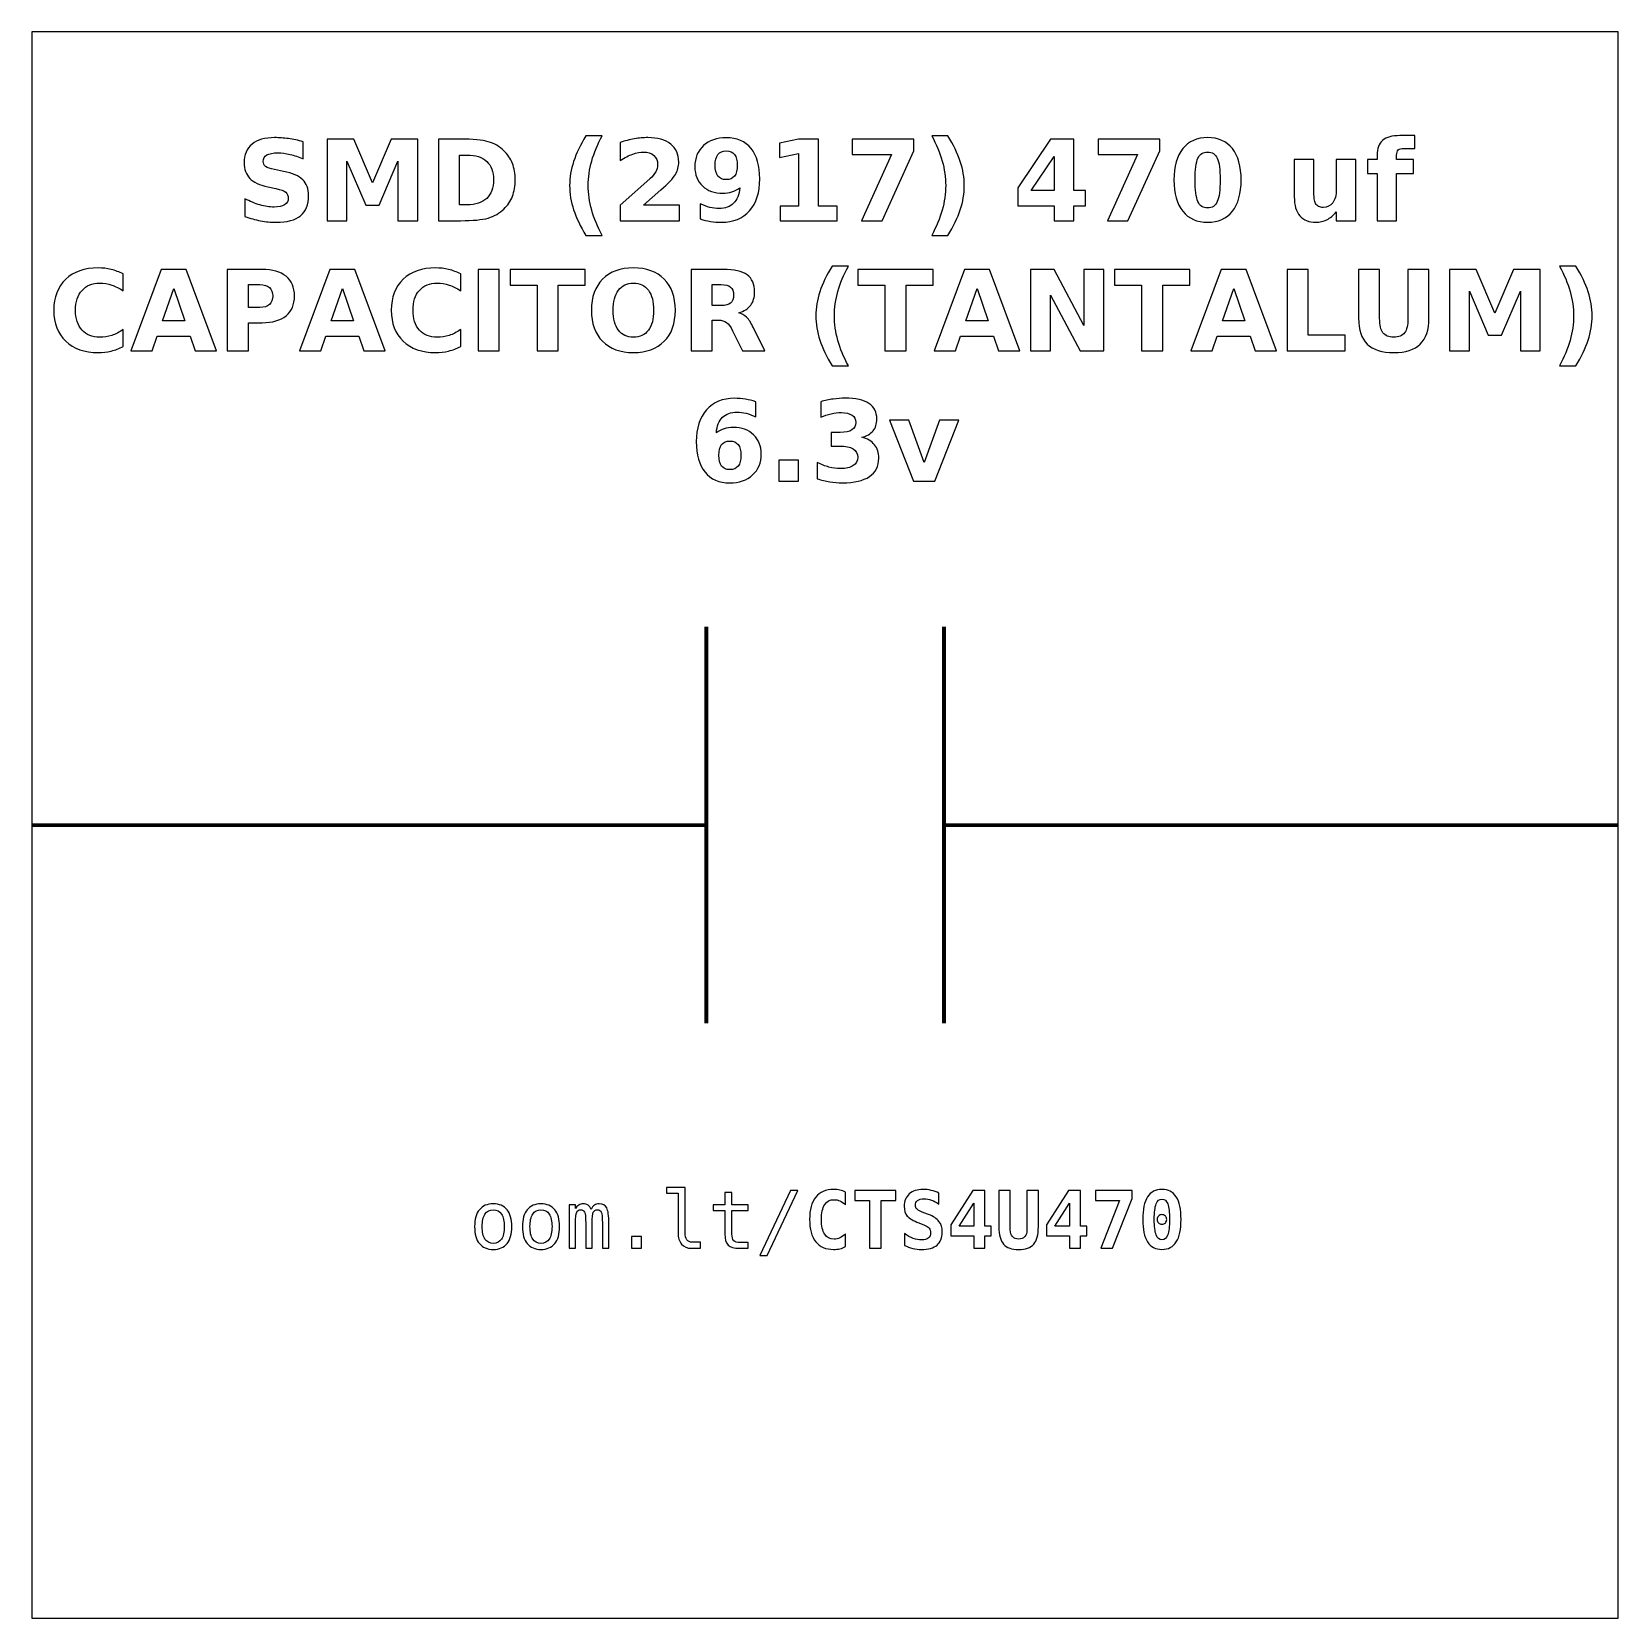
# Model space of a CAD drawing. Header units: centimetres. Extents: x -11.5 to -9.5, y -15.85 to -13.85.
import ezdxf

# ---------------------------------------------------------------- set-up
doc = ezdxf.new("R2010")
doc.units = ezdxf.units.CM
doc.header["$MEASUREMENT"] = 0
doc.layers.add('Layer 1', color=7, linetype='Continuous')

msp = doc.modelspace()

# ---------------------------------------------------------------- linework, layer by layer
at = {"layer": 'Layer 1', "color": 7}
msp.add_open_spline([(-11.5, -13.85), (-11.5, -13.85), (-9.5, -13.85), (-9.5, -13.85), (-9.5, -13.85), (-9.5, -13.85), (-9.5, -15.85), (-9.5, -15.85), (-9.5, -15.85), (-9.5, -15.85), (-11.5, -15.85), (-11.5, -15.85), (-11.5, -15.85), (-11.5, -15.85), (-11.5, -13.85), (-11.5, -13.85)], degree=3, knots=[0, 0, 0, 0, 0.25, 0.25, 0.25, 0.25, 0.5, 0.5, 0.5, 0.5, 0.75, 0.75, 0.75, 0.75, 1, 1, 1, 1], dxfattribs=at)
at = {"layer": 'Layer 1', "color": 250}
for points, knots in [([(-11.1578, -13.98859), (-11.1578, -13.98859), (-11.1578, -14.01034), (-11.1578, -14.01034), (-11.1578, -14.01034), (-11.16345, -14.00782), (-11.16897, -14.00592), (-11.17433, -14.00463), (-11.17433, -14.00463), (-11.17972, -14.00333), (-11.1848, -14.0027), (-11.18957, -14.0027), (-11.18957, -14.0027), (-11.1959, -14.0027), (-11.2006, -14.00357), (-11.20364, -14.00531), (-11.20364, -14.00531), (-11.20667, -14.00707), (-11.20818, -14.00978), (-11.20818, -14.01345), (-11.20818, -14.01345), (-11.20818, -14.0162), (-11.20717, -14.01836), (-11.20512, -14.01989), (-11.20512, -14.01989), (-11.20307, -14.02142), (-11.19936, -14.02276), (-11.19397, -14.02386), (-11.19397, -14.02386), (-11.19397, -14.02386), (-11.18268, -14.02612), (-11.18268, -14.02612), (-11.18268, -14.02612), (-11.17123, -14.02843), (-11.16312, -14.03191), (-11.1583, -14.03661), (-11.1583, -14.03661), (-11.15347, -14.04129), (-11.15105, -14.04795), (-11.15105, -14.05658), (-11.15105, -14.05658), (-11.15105, -14.06794), (-11.15441, -14.07638), (-11.16114, -14.08191), (-11.16114, -14.08191), (-11.16787, -14.08743), (-11.17814, -14.09021), (-11.19197, -14.09021), (-11.19197, -14.09021), (-11.19851, -14.09021), (-11.20505, -14.0896), (-11.21161, -14.08835), (-11.21161, -14.08835), (-11.21817, -14.0871), (-11.22476, -14.08527), (-11.23132, -14.08285), (-11.23132, -14.08285), (-11.23132, -14.08285), (-11.23132, -14.06046), (-11.23132, -14.06046), (-11.23132, -14.06046), (-11.22476, -14.06394), (-11.21841, -14.06657), (-11.21227, -14.06834), (-11.21227, -14.06834), (-11.20613, -14.0701), (-11.20023, -14.07099), (-11.19454, -14.07099), (-11.19454, -14.07099), (-11.18875, -14.07099), (-11.18431, -14.07003), (-11.18123, -14.0681), (-11.18123, -14.0681), (-11.17814, -14.06617), (-11.17662, -14.06342), (-11.17662, -14.05982), (-11.17662, -14.05982), (-11.17662, -14.05662), (-11.17765, -14.05413), (-11.17974, -14.05239), (-11.17974, -14.05239), (-11.18184, -14.05065), (-11.186, -14.04908), (-11.19226, -14.04771), (-11.19226, -14.04771), (-11.19226, -14.04771), (-11.20253, -14.04543), (-11.20253, -14.04543), (-11.20253, -14.04543), (-11.21281, -14.04322), (-11.22034, -14.03972), (-11.22509, -14.03489), (-11.22509, -14.03489), (-11.22984, -14.03007), (-11.23221, -14.02356), (-11.23221, -14.0154), (-11.23221, -14.0154), (-11.23221, -14.00514), (-11.2289, -13.99726), (-11.22229, -13.99176), (-11.22229, -13.99176), (-11.21568, -13.98623), (-11.20618, -13.98348), (-11.19376, -13.98348), (-11.19376, -13.98348), (-11.18812, -13.98348), (-11.18231, -13.98391), (-11.17633, -13.98475), (-11.17633, -13.98475), (-11.17036, -13.9856), (-11.16418, -13.98687), (-11.1578, -13.98859)], [0, 0, 0, 0, 0.0357143, 0.0357143, 0.0357143, 0.0357143, 0.0714286, 0.0714286, 0.0714286, 0.0714286, 0.1071429, 0.1071429, 0.1071429, 0.1071429, 0.1428571, 0.1428571, 0.1428571, 0.1428571, 0.1785714, 0.1785714, 0.1785714, 0.1785714, 0.2142857, 0.2142857, 0.2142857, 0.2142857, 0.25, 0.25, 0.25, 0.25, 0.2857143, 0.2857143, 0.2857143, 0.2857143, 0.3214286, 0.3214286, 0.3214286, 0.3214286, 0.3571429, 0.3571429, 0.3571429, 0.3571429, 0.3928571, 0.3928571, 0.3928571, 0.3928571, 0.4285714, 0.4285714, 0.4285714, 0.4285714, 0.4642857, 0.4642857, 0.4642857, 0.4642857, 0.5, 0.5, 0.5, 0.5, 0.5357143, 0.5357143, 0.5357143, 0.5357143, 0.5714286, 0.5714286, 0.5714286, 0.5714286, 0.6071429, 0.6071429, 0.6071429, 0.6071429, 0.6428571, 0.6428571, 0.6428571, 0.6428571, 0.6785714, 0.6785714, 0.6785714, 0.6785714, 0.7142857, 0.7142857, 0.7142857, 0.7142857, 0.75, 0.75, 0.75, 0.75, 0.7857143, 0.7857143, 0.7857143, 0.7857143, 0.8214286, 0.8214286, 0.8214286, 0.8214286, 0.8571429, 0.8571429, 0.8571429, 0.8571429, 0.8928571, 0.8928571, 0.8928571, 0.8928571, 0.9285714, 0.9285714, 0.9285714, 0.9285714, 0.9642857, 0.9642857, 0.9642857, 0.9642857, 1, 1, 1, 1]), ([(-11.12777, -13.98534), (-11.12777, -13.98534), (-11.09402, -13.98534), (-11.09402, -13.98534), (-11.09402, -13.98534), (-11.09402, -13.98534), (-11.07057, -14.0404), (-11.07057, -14.0404), (-11.07057, -14.0404), (-11.07057, -14.0404), (-11.04701, -13.98534), (-11.04701, -13.98534), (-11.04701, -13.98534), (-11.04701, -13.98534), (-11.01333, -13.98534), (-11.01333, -13.98534), (-11.01333, -13.98534), (-11.01333, -13.98534), (-11.01333, -14.08821), (-11.01333, -14.08821), (-11.01333, -14.08821), (-11.01333, -14.08821), (-11.0384, -14.08821), (-11.0384, -14.08821), (-11.0384, -14.08821), (-11.0384, -14.08821), (-11.0384, -14.01297), (-11.0384, -14.01297), (-11.0384, -14.01297), (-11.0384, -14.01297), (-11.06211, -14.06843), (-11.06211, -14.06843), (-11.06211, -14.06843), (-11.06211, -14.06843), (-11.07892, -14.06843), (-11.07892, -14.06843), (-11.07892, -14.06843), (-11.07892, -14.06843), (-11.10263, -14.01297), (-11.10263, -14.01297), (-11.10263, -14.01297), (-11.10263, -14.01297), (-11.10263, -14.08821), (-11.10263, -14.08821), (-11.10263, -14.08821), (-11.10263, -14.08821), (-11.12777, -14.08821), (-11.12777, -14.08821), (-11.12777, -14.08821), (-11.12777, -14.08821), (-11.12777, -13.98534), (-11.12777, -13.98534)], [0, 0, 0, 0, 0.0769231, 0.0769231, 0.0769231, 0.0769231, 0.1538462, 0.1538462, 0.1538462, 0.1538462, 0.2307692, 0.2307692, 0.2307692, 0.2307692, 0.3076923, 0.3076923, 0.3076923, 0.3076923, 0.3846154, 0.3846154, 0.3846154, 0.3846154, 0.4615385, 0.4615385, 0.4615385, 0.4615385, 0.5384615, 0.5384615, 0.5384615, 0.5384615, 0.6153846, 0.6153846, 0.6153846, 0.6153846, 0.6923077, 0.6923077, 0.6923077, 0.6923077, 0.7692308, 0.7692308, 0.7692308, 0.7692308, 0.8461538, 0.8461538, 0.8461538, 0.8461538, 0.9230769, 0.9230769, 0.9230769, 0.9230769, 1, 1, 1, 1]), ([(-10.98734, -13.98534), (-10.98734, -13.98534), (-10.95935, -13.98534), (-10.95935, -13.98534), (-10.95935, -13.98534), (-10.94374, -13.98534), (-10.93212, -13.98645), (-10.92448, -13.98868), (-10.92448, -13.98868), (-10.91683, -13.99091), (-10.91027, -13.99468), (-10.90479, -14.00002), (-10.90479, -14.00002), (-10.89997, -14.00465), (-10.8964, -14.01001), (-10.89404, -14.01608), (-10.89404, -14.01608), (-10.89172, -14.02212), (-10.89054, -14.02899), (-10.89054, -14.03668), (-10.89054, -14.03668), (-10.89054, -14.04444), (-10.89172, -14.05136), (-10.89404, -14.05745), (-10.89404, -14.05745), (-10.8964, -14.06354), (-10.89997, -14.0689), (-10.90479, -14.07353), (-10.90479, -14.07353), (-10.91032, -14.07887), (-10.91693, -14.08264), (-10.92464, -14.08487), (-10.92464, -14.08487), (-10.93236, -14.0871), (-10.94393, -14.08821), (-10.95935, -14.08821), (-10.95935, -14.08821), (-10.95935, -14.08821), (-10.98734, -14.08821), (-10.98734, -14.08821), (-10.98734, -14.08821), (-10.98734, -14.08821), (-10.98734, -13.98534), (-10.98734, -13.98534)], [0, 0, 0, 0, 0.0909091, 0.0909091, 0.0909091, 0.0909091, 0.1818182, 0.1818182, 0.1818182, 0.1818182, 0.2727273, 0.2727273, 0.2727273, 0.2727273, 0.3636364, 0.3636364, 0.3636364, 0.3636364, 0.4545455, 0.4545455, 0.4545455, 0.4545455, 0.5454545, 0.5454545, 0.5454545, 0.5454545, 0.6363636, 0.6363636, 0.6363636, 0.6363636, 0.7272727, 0.7272727, 0.7272727, 0.7272727, 0.8181818, 0.8181818, 0.8181818, 0.8181818, 0.9090909, 0.9090909, 0.9090909, 0.9090909, 1, 1, 1, 1]), ([(-10.78085, -14.10681), (-10.78085, -14.10681), (-10.80131, -14.10681), (-10.80131, -14.10681), (-10.80131, -14.10681), (-10.80834, -14.09548), (-10.81354, -14.08468), (-10.81688, -14.07445), (-10.81688, -14.07445), (-10.82024, -14.06424), (-10.82191, -14.05411), (-10.82191, -14.04404), (-10.82191, -14.04404), (-10.82191, -14.03398), (-10.82022, -14.02379), (-10.81686, -14.01349), (-10.81686, -14.01349), (-10.81347, -14.00317), (-10.8083, -13.9924), (-10.80131, -13.98113), (-10.80131, -13.98113), (-10.80131, -13.98113), (-10.78085, -13.98113), (-10.78085, -13.98113), (-10.78085, -13.98113), (-10.78673, -13.99202), (-10.79113, -14.00267), (-10.79407, -14.01307), (-10.79407, -14.01307), (-10.79701, -14.02346), (-10.79849, -14.03374), (-10.79849, -14.0439), (-10.79849, -14.0439), (-10.79849, -14.05406), (-10.79703, -14.06434), (-10.79412, -14.07478), (-10.79412, -14.07478), (-10.7912, -14.0852), (-10.78678, -14.09588), (-10.78085, -14.10681)], [0, 0, 0, 0, 0.1, 0.1, 0.1, 0.1, 0.2, 0.2, 0.2, 0.2, 0.3, 0.3, 0.3, 0.3, 0.4, 0.4, 0.4, 0.4, 0.5, 0.5, 0.5, 0.5, 0.6, 0.6, 0.6, 0.6, 0.7, 0.7, 0.7, 0.7, 0.8, 0.8, 0.8, 0.8, 0.9, 0.9, 0.9, 0.9, 1, 1, 1, 1]), ([(-10.7289, -14.06871), (-10.7289, -14.06871), (-10.68362, -14.06871), (-10.68362, -14.06871), (-10.68362, -14.06871), (-10.68362, -14.06871), (-10.68362, -14.08821), (-10.68362, -14.08821), (-10.68362, -14.08821), (-10.68362, -14.08821), (-10.75839, -14.08821), (-10.75839, -14.08821), (-10.75839, -14.08821), (-10.75839, -14.08821), (-10.75839, -14.06871), (-10.75839, -14.06871), (-10.75839, -14.06871), (-10.75839, -14.06871), (-10.72083, -14.03558), (-10.72083, -14.03558), (-10.72083, -14.03558), (-10.71747, -14.03254), (-10.715, -14.02958), (-10.7134, -14.02669), (-10.7134, -14.02669), (-10.71178, -14.02379), (-10.71098, -14.02078), (-10.71098, -14.01765), (-10.71098, -14.01765), (-10.71098, -14.01283), (-10.7126, -14.00895), (-10.71584, -14.00601), (-10.71584, -14.00601), (-10.71907, -14.00307), (-10.72337, -14.00162), (-10.72876, -14.00162), (-10.72876, -14.00162), (-10.73289, -14.00162), (-10.73741, -14.00251), (-10.74233, -14.00427), (-10.74233, -14.00427), (-10.74724, -14.00604), (-10.75251, -14.00867), (-10.75811, -14.01215), (-10.75811, -14.01215), (-10.75811, -14.01215), (-10.75811, -13.98955), (-10.75811, -13.98955), (-10.75811, -13.98955), (-10.75213, -13.98758), (-10.74623, -13.98607), (-10.7404, -13.98504), (-10.7404, -13.98504), (-10.73456, -13.984), (-10.72885, -13.98348), (-10.72323, -13.98348), (-10.72323, -13.98348), (-10.71093, -13.98348), (-10.70136, -13.98619), (-10.69454, -13.99162), (-10.69454, -13.99162), (-10.68772, -13.99703), (-10.68431, -14.00458), (-10.68431, -14.01429), (-10.68431, -14.01429), (-10.68431, -14.01989), (-10.68576, -14.02511), (-10.68866, -14.02996), (-10.68866, -14.02996), (-10.69155, -14.0348), (-10.69764, -14.04129), (-10.70691, -14.04943), (-10.70691, -14.04943), (-10.70691, -14.04943), (-10.7289, -14.06871), (-10.7289, -14.06871)], [0, 0, 0, 0, 0.0526316, 0.0526316, 0.0526316, 0.0526316, 0.1052632, 0.1052632, 0.1052632, 0.1052632, 0.1578947, 0.1578947, 0.1578947, 0.1578947, 0.2105263, 0.2105263, 0.2105263, 0.2105263, 0.2631579, 0.2631579, 0.2631579, 0.2631579, 0.3157895, 0.3157895, 0.3157895, 0.3157895, 0.3684211, 0.3684211, 0.3684211, 0.3684211, 0.4210526, 0.4210526, 0.4210526, 0.4210526, 0.4736842, 0.4736842, 0.4736842, 0.4736842, 0.5263158, 0.5263158, 0.5263158, 0.5263158, 0.5789474, 0.5789474, 0.5789474, 0.5789474, 0.6315789, 0.6315789, 0.6315789, 0.6315789, 0.6842105, 0.6842105, 0.6842105, 0.6842105, 0.7368421, 0.7368421, 0.7368421, 0.7368421, 0.7894737, 0.7894737, 0.7894737, 0.7894737, 0.8421053, 0.8421053, 0.8421053, 0.8421053, 0.8947368, 0.8947368, 0.8947368, 0.8947368, 0.9473684, 0.9473684, 0.9473684, 0.9473684, 1, 1, 1, 1]), ([(-10.65724, -14.08595), (-10.65724, -14.08595), (-10.65724, -14.06693), (-10.65724, -14.06693), (-10.65724, -14.06693), (-10.653, -14.0689), (-10.64896, -14.07038), (-10.6451, -14.07137), (-10.6451, -14.07137), (-10.64124, -14.07236), (-10.63743, -14.07285), (-10.63367, -14.07285), (-10.63367, -14.07285), (-10.62577, -14.07285), (-10.61963, -14.07067), (-10.61521, -14.06627), (-10.61521, -14.06627), (-10.61081, -14.06189), (-10.6082, -14.05538), (-10.60742, -14.04675), (-10.60742, -14.04675), (-10.61055, -14.04905), (-10.61387, -14.05077), (-10.61742, -14.05192), (-10.61742, -14.05192), (-10.62095, -14.05307), (-10.62478, -14.05364), (-10.62892, -14.05364), (-10.62892, -14.05364), (-10.63943, -14.05364), (-10.64792, -14.05058), (-10.65437, -14.04444), (-10.65437, -14.04444), (-10.66083, -14.0383), (-10.66406, -14.03024), (-10.66406, -14.02022), (-10.66406, -14.02022), (-10.66406, -14.00914), (-10.66046, -14.00027), (-10.65328, -13.99362), (-10.65328, -13.99362), (-10.64609, -13.98696), (-10.63645, -13.98362), (-10.62438, -13.98362), (-10.62438, -13.98362), (-10.61095, -13.98362), (-10.60058, -13.98814), (-10.59324, -13.99719), (-10.59324, -13.99719), (-10.58588, -14.00625), (-10.58221, -14.01904), (-10.58221, -14.03558), (-10.58221, -14.03558), (-10.58221, -14.05256), (-10.58652, -14.06591), (-10.5951, -14.07563), (-10.5951, -14.07563), (-10.60368, -14.08534), (-10.61547, -14.09021), (-10.63042, -14.09021), (-10.63042, -14.09021), (-10.63527, -14.09021), (-10.63988, -14.08986), (-10.64428, -14.08915), (-10.64428, -14.08915), (-10.6487, -14.08845), (-10.653, -14.08736), (-10.65724, -14.08595)], [0, 0, 0, 0, 0.0588235, 0.0588235, 0.0588235, 0.0588235, 0.1176471, 0.1176471, 0.1176471, 0.1176471, 0.1764706, 0.1764706, 0.1764706, 0.1764706, 0.2352941, 0.2352941, 0.2352941, 0.2352941, 0.2941176, 0.2941176, 0.2941176, 0.2941176, 0.3529412, 0.3529412, 0.3529412, 0.3529412, 0.4117647, 0.4117647, 0.4117647, 0.4117647, 0.4705882, 0.4705882, 0.4705882, 0.4705882, 0.5294118, 0.5294118, 0.5294118, 0.5294118, 0.5882353, 0.5882353, 0.5882353, 0.5882353, 0.6470588, 0.6470588, 0.6470588, 0.6470588, 0.7058824, 0.7058824, 0.7058824, 0.7058824, 0.7647059, 0.7647059, 0.7647059, 0.7647059, 0.8235294, 0.8235294, 0.8235294, 0.8235294, 0.8823529, 0.8823529, 0.8823529, 0.8823529, 0.9411765, 0.9411765, 0.9411765, 0.9411765, 1, 1, 1, 1]), ([(-10.55665, -14.06989), (-10.55665, -14.06989), (-10.53322, -14.06989), (-10.53322, -14.06989), (-10.53322, -14.06989), (-10.53322, -14.06989), (-10.53322, -14.0034), (-10.53322, -14.0034), (-10.53322, -14.0034), (-10.53322, -14.0034), (-10.55726, -14.00837), (-10.55726, -14.00837), (-10.55726, -14.00837), (-10.55726, -14.00837), (-10.55726, -13.9903), (-10.55726, -13.9903), (-10.55726, -13.9903), (-10.55726, -13.9903), (-10.53336, -13.98534), (-10.53336, -13.98534), (-10.53336, -13.98534), (-10.53336, -13.98534), (-10.50815, -13.98534), (-10.50815, -13.98534), (-10.50815, -13.98534), (-10.50815, -13.98534), (-10.50815, -14.06989), (-10.50815, -14.06989), (-10.50815, -14.06989), (-10.50815, -14.06989), (-10.48473, -14.06989), (-10.48473, -14.06989), (-10.48473, -14.06989), (-10.48473, -14.06989), (-10.48473, -14.08821), (-10.48473, -14.08821), (-10.48473, -14.08821), (-10.48473, -14.08821), (-10.55665, -14.08821), (-10.55665, -14.08821), (-10.55665, -14.08821), (-10.55665, -14.08821), (-10.55665, -14.06989), (-10.55665, -14.06989)], [0, 0, 0, 0, 0.0909091, 0.0909091, 0.0909091, 0.0909091, 0.1818182, 0.1818182, 0.1818182, 0.1818182, 0.2727273, 0.2727273, 0.2727273, 0.2727273, 0.3636364, 0.3636364, 0.3636364, 0.3636364, 0.4545455, 0.4545455, 0.4545455, 0.4545455, 0.5454545, 0.5454545, 0.5454545, 0.5454545, 0.6363636, 0.6363636, 0.6363636, 0.6363636, 0.7272727, 0.7272727, 0.7272727, 0.7272727, 0.8181818, 0.8181818, 0.8181818, 0.8181818, 0.9090909, 0.9090909, 0.9090909, 0.9090909, 1, 1, 1, 1]), ([(-10.46556, -13.98534), (-10.46556, -13.98534), (-10.38804, -13.98534), (-10.38804, -13.98534), (-10.38804, -13.98534), (-10.38804, -13.98534), (-10.38804, -14.0003), (-10.38804, -14.0003), (-10.38804, -14.0003), (-10.38804, -14.0003), (-10.42814, -14.08821), (-10.42814, -14.08821), (-10.42814, -14.08821), (-10.42814, -14.08821), (-10.45399, -14.08821), (-10.45399, -14.08821), (-10.45399, -14.08821), (-10.45399, -14.08821), (-10.41601, -14.00484), (-10.41601, -14.00484), (-10.41601, -14.00484), (-10.41601, -14.00484), (-10.46556, -14.00484), (-10.46556, -14.00484), (-10.46556, -14.00484), (-10.46556, -14.00484), (-10.46556, -13.98534), (-10.46556, -13.98534)], [0, 0, 0, 0, 0.1428571, 0.1428571, 0.1428571, 0.1428571, 0.2857143, 0.2857143, 0.2857143, 0.2857143, 0.4285714, 0.4285714, 0.4285714, 0.4285714, 0.5714286, 0.5714286, 0.5714286, 0.5714286, 0.7142857, 0.7142857, 0.7142857, 0.7142857, 0.8571429, 0.8571429, 0.8571429, 0.8571429, 1, 1, 1, 1]), ([(-10.36551, -14.10681), (-10.35963, -14.09588), (-10.35521, -14.0852), (-10.35227, -14.07478), (-10.35227, -14.07478), (-10.34933, -14.06434), (-10.34787, -14.05406), (-10.34787, -14.0439), (-10.34787, -14.0439), (-10.34787, -14.03374), (-10.34933, -14.02346), (-10.35227, -14.01307), (-10.35227, -14.01307), (-10.35521, -14.00267), (-10.35963, -13.99202), (-10.36551, -13.98113), (-10.36551, -13.98113), (-10.36551, -13.98113), (-10.34505, -13.98113), (-10.34505, -13.98113), (-10.34505, -13.98113), (-10.33807, -13.9924), (-10.33289, -14.00317), (-10.3295, -14.01349), (-10.3295, -14.01349), (-10.32614, -14.02379), (-10.32445, -14.03398), (-10.32445, -14.04404), (-10.32445, -14.04404), (-10.32445, -14.05411), (-10.32612, -14.06424), (-10.32948, -14.07445), (-10.32948, -14.07445), (-10.33282, -14.08468), (-10.33802, -14.09548), (-10.34505, -14.10681), (-10.34505, -14.10681), (-10.34505, -14.10681), (-10.36551, -14.10681), (-10.36551, -14.10681)], [0, 0, 0, 0, 0.1, 0.1, 0.1, 0.1, 0.2, 0.2, 0.2, 0.2, 0.3, 0.3, 0.3, 0.3, 0.4, 0.4, 0.4, 0.4, 0.5, 0.5, 0.5, 0.5, 0.6, 0.6, 0.6, 0.6, 0.7, 0.7, 0.7, 0.7, 0.8, 0.8, 0.8, 0.8, 0.9, 0.9, 0.9, 0.9, 1, 1, 1, 1]), ([(-10.21563, -13.98534), (-10.21563, -13.98534), (-10.18613, -13.98534), (-10.18613, -13.98534), (-10.18613, -13.98534), (-10.18613, -13.98534), (-10.18613, -14.05025), (-10.18613, -14.05025), (-10.18613, -14.05025), (-10.18613, -14.05025), (-10.17146, -14.05025), (-10.17146, -14.05025), (-10.17146, -14.05025), (-10.17146, -14.05025), (-10.17146, -14.06947), (-10.17146, -14.06947), (-10.17146, -14.06947), (-10.17146, -14.06947), (-10.18613, -14.06947), (-10.18613, -14.06947), (-10.18613, -14.06947), (-10.18613, -14.06947), (-10.18613, -14.08821), (-10.18613, -14.08821), (-10.18613, -14.08821), (-10.18613, -14.08821), (-10.2112, -14.08821), (-10.2112, -14.08821), (-10.2112, -14.08821), (-10.2112, -14.08821), (-10.2112, -14.06947), (-10.2112, -14.06947), (-10.2112, -14.06947), (-10.2112, -14.06947), (-10.25683, -14.06947), (-10.25683, -14.06947), (-10.25683, -14.06947), (-10.25683, -14.06947), (-10.25683, -14.04672), (-10.25683, -14.04672), (-10.25683, -14.04672), (-10.25683, -14.04672), (-10.21563, -13.98534), (-10.21563, -13.98534)], [0, 0, 0, 0, 0.0909091, 0.0909091, 0.0909091, 0.0909091, 0.1818182, 0.1818182, 0.1818182, 0.1818182, 0.2727273, 0.2727273, 0.2727273, 0.2727273, 0.3636364, 0.3636364, 0.3636364, 0.3636364, 0.4545455, 0.4545455, 0.4545455, 0.4545455, 0.5454545, 0.5454545, 0.5454545, 0.5454545, 0.6363636, 0.6363636, 0.6363636, 0.6363636, 0.7272727, 0.7272727, 0.7272727, 0.7272727, 0.8181818, 0.8181818, 0.8181818, 0.8181818, 0.9090909, 0.9090909, 0.9090909, 0.9090909, 1, 1, 1, 1]), ([(-10.15556, -13.98534), (-10.15556, -13.98534), (-10.07804, -13.98534), (-10.07804, -13.98534), (-10.07804, -13.98534), (-10.07804, -13.98534), (-10.07804, -14.0003), (-10.07804, -14.0003), (-10.07804, -14.0003), (-10.07804, -14.0003), (-10.11814, -14.08821), (-10.11814, -14.08821), (-10.11814, -14.08821), (-10.11814, -14.08821), (-10.14399, -14.08821), (-10.14399, -14.08821), (-10.14399, -14.08821), (-10.14399, -14.08821), (-10.10601, -14.00484), (-10.10601, -14.00484), (-10.10601, -14.00484), (-10.10601, -14.00484), (-10.15556, -14.00484), (-10.15556, -14.00484), (-10.15556, -14.00484), (-10.15556, -14.00484), (-10.15556, -13.98534), (-10.15556, -13.98534)], [0, 0, 0, 0, 0.1428571, 0.1428571, 0.1428571, 0.1428571, 0.2857143, 0.2857143, 0.2857143, 0.2857143, 0.4285714, 0.4285714, 0.4285714, 0.4285714, 0.5714286, 0.5714286, 0.5714286, 0.5714286, 0.7142857, 0.7142857, 0.7142857, 0.7142857, 0.8571429, 0.8571429, 0.8571429, 0.8571429, 1, 1, 1, 1]), ([(-9.97536, -14.03687), (-9.97536, -14.05392), (-9.97903, -14.06707), (-9.98639, -14.07633), (-9.98639, -14.07633), (-9.99373, -14.08558), (-10.00417, -14.09021), (-10.01767, -14.09021), (-10.01767, -14.09021), (-10.03122, -14.09021), (-10.04168, -14.08558), (-10.04902, -14.07633), (-10.04902, -14.07633), (-10.05638, -14.06707), (-10.06005, -14.05392), (-10.06005, -14.03687), (-10.06005, -14.03687), (-10.06005, -14.0198), (-10.05638, -14.00662), (-10.04902, -13.99736), (-10.04902, -13.99736), (-10.04168, -13.98812), (-10.03122, -13.98348), (-10.01767, -13.98348), (-10.01767, -13.98348), (-10.00417, -13.98348), (-9.99373, -13.98812), (-9.98639, -13.99736), (-9.98639, -13.99736), (-9.97903, -14.00662), (-9.97536, -14.0198), (-9.97536, -14.03687)], [0, 0, 0, 0, 0.125, 0.125, 0.125, 0.125, 0.25, 0.25, 0.25, 0.25, 0.375, 0.375, 0.375, 0.375, 0.5, 0.5, 0.5, 0.5, 0.625, 0.625, 0.625, 0.625, 0.75, 0.75, 0.75, 0.75, 0.875, 0.875, 0.875, 0.875, 1, 1, 1, 1]), ([(-9.75638, -13.98099), (-9.75638, -13.98099), (-9.75638, -13.99717), (-9.75638, -13.99717), (-9.75638, -13.99717), (-9.75638, -13.99717), (-9.77004, -13.99717), (-9.77004, -13.99717), (-9.77004, -13.99717), (-9.77352, -13.99717), (-9.77597, -13.99781), (-9.77733, -13.99908), (-9.77733, -13.99908), (-9.77872, -14.00035), (-9.7794, -14.00253), (-9.7794, -14.00566), (-9.7794, -14.00566), (-9.7794, -14.00566), (-9.7794, -14.01105), (-9.7794, -14.01105), (-9.7794, -14.01105), (-9.7794, -14.01105), (-9.75833, -14.01105), (-9.75833, -14.01105), (-9.75833, -14.01105), (-9.75833, -14.01105), (-9.75833, -14.02869), (-9.75833, -14.02869), (-9.75833, -14.02869), (-9.75833, -14.02869), (-9.7794, -14.02869), (-9.7794, -14.02869), (-9.7794, -14.02869), (-9.7794, -14.02869), (-9.7794, -14.08821), (-9.7794, -14.08821), (-9.7794, -14.08821), (-9.7794, -14.08821), (-9.80407, -14.08821), (-9.80407, -14.08821), (-9.80407, -14.08821), (-9.80407, -14.08821), (-9.80407, -14.02869), (-9.80407, -14.02869), (-9.80407, -14.02869), (-9.80407, -14.02869), (-9.81633, -14.02869), (-9.81633, -14.02869), (-9.81633, -14.02869), (-9.81633, -14.02869), (-9.81633, -14.01105), (-9.81633, -14.01105), (-9.81633, -14.01105), (-9.81633, -14.01105), (-9.80407, -14.01105), (-9.80407, -14.01105), (-9.80407, -14.01105), (-9.80407, -14.01105), (-9.80407, -14.00566), (-9.80407, -14.00566), (-9.80407, -14.00566), (-9.80407, -13.99726), (-9.80172, -13.99103), (-9.79704, -13.98701), (-9.79704, -13.98701), (-9.79236, -13.98299), (-9.78509, -13.98099), (-9.77526, -13.98099), (-9.77526, -13.98099), (-9.77526, -13.98099), (-9.75638, -13.98099), (-9.75638, -13.98099)], [0, 0, 0, 0, 0.0555556, 0.0555556, 0.0555556, 0.0555556, 0.1111111, 0.1111111, 0.1111111, 0.1111111, 0.1666667, 0.1666667, 0.1666667, 0.1666667, 0.2222222, 0.2222222, 0.2222222, 0.2222222, 0.2777778, 0.2777778, 0.2777778, 0.2777778, 0.3333333, 0.3333333, 0.3333333, 0.3333333, 0.3888889, 0.3888889, 0.3888889, 0.3888889, 0.4444444, 0.4444444, 0.4444444, 0.4444444, 0.5, 0.5, 0.5, 0.5, 0.5555556, 0.5555556, 0.5555556, 0.5555556, 0.6111111, 0.6111111, 0.6111111, 0.6111111, 0.6666667, 0.6666667, 0.6666667, 0.6666667, 0.7222222, 0.7222222, 0.7222222, 0.7222222, 0.7777778, 0.7777778, 0.7777778, 0.7777778, 0.8333333, 0.8333333, 0.8333333, 0.8333333, 0.8888889, 0.8888889, 0.8888889, 0.8888889, 0.9444444, 0.9444444, 0.9444444, 0.9444444, 1, 1, 1, 1]), ([(-10.96081, -14.0054), (-10.96081, -14.0054), (-10.96081, -14.06815), (-10.96081, -14.06815), (-10.96081, -14.06815), (-10.96081, -14.06815), (-10.95131, -14.06815), (-10.95131, -14.06815), (-10.95131, -14.06815), (-10.94047, -14.06815), (-10.93219, -14.06547), (-10.92648, -14.06008), (-10.92648, -14.06008), (-10.92076, -14.05472), (-10.91789, -14.04691), (-10.91789, -14.03668), (-10.91789, -14.03668), (-10.91789, -14.02647), (-10.92074, -14.01871), (-10.92643, -14.0134), (-10.92643, -14.0134), (-10.93212, -14.00806), (-10.94042, -14.0054), (-10.95131, -14.0054), (-10.95131, -14.0054), (-10.95131, -14.0054), (-10.96081, -14.0054), (-10.96081, -14.0054)], [0, 0, 0, 0, 0.1428571, 0.1428571, 0.1428571, 0.1428571, 0.2857143, 0.2857143, 0.2857143, 0.2857143, 0.4285714, 0.4285714, 0.4285714, 0.4285714, 0.5714286, 0.5714286, 0.5714286, 0.5714286, 0.7142857, 0.7142857, 0.7142857, 0.7142857, 0.8571429, 0.8571429, 0.8571429, 0.8571429, 1, 1, 1, 1]), ([(-10.6245, -14.03642), (-10.61986, -14.03642), (-10.61638, -14.03492), (-10.61403, -14.03191), (-10.61403, -14.03191), (-10.6117, -14.0289), (-10.61053, -14.02438), (-10.61053, -14.01836), (-10.61053, -14.01836), (-10.61053, -14.01239), (-10.6117, -14.00787), (-10.61403, -14.00484), (-10.61403, -14.00484), (-10.61638, -14.0018), (-10.61986, -14.0003), (-10.6245, -14.0003), (-10.6245, -14.0003), (-10.62915, -14.0003), (-10.63264, -14.0018), (-10.63499, -14.00484), (-10.63499, -14.00484), (-10.63732, -14.00787), (-10.63849, -14.01239), (-10.63849, -14.01836), (-10.63849, -14.01836), (-10.63849, -14.02438), (-10.63732, -14.0289), (-10.63499, -14.03191), (-10.63499, -14.03191), (-10.63264, -14.03492), (-10.62915, -14.03642), (-10.6245, -14.03642)], [0, 0, 0, 0, 0.125, 0.125, 0.125, 0.125, 0.25, 0.25, 0.25, 0.25, 0.375, 0.375, 0.375, 0.375, 0.5, 0.5, 0.5, 0.5, 0.625, 0.625, 0.625, 0.625, 0.75, 0.75, 0.75, 0.75, 0.875, 0.875, 0.875, 0.875, 1, 1, 1, 1]), ([(-10.2112, -14.00719), (-10.2112, -14.00719), (-10.2403, -14.05025), (-10.2403, -14.05025), (-10.2403, -14.05025), (-10.2403, -14.05025), (-10.2112, -14.05025), (-10.2112, -14.05025), (-10.2112, -14.05025), (-10.2112, -14.05025), (-10.2112, -14.00719), (-10.2112, -14.00719)], [0, 0, 0, 0, 0.3333333, 0.3333333, 0.3333333, 0.3333333, 0.6666667, 0.6666667, 0.6666667, 0.6666667, 1, 1, 1, 1]), ([(-10.00189, -14.03668), (-10.00189, -14.02382), (-10.00309, -14.01476), (-10.00551, -14.00949), (-10.00551, -14.00949), (-10.00791, -14.00425), (-10.01198, -14.00162), (-10.01767, -14.00162), (-10.01767, -14.00162), (-10.02336, -14.00162), (-10.02743, -14.00425), (-10.02988, -14.00949), (-10.02988, -14.00949), (-10.0323, -14.01476), (-10.03352, -14.02382), (-10.03352, -14.03668), (-10.03352, -14.03668), (-10.03352, -14.04966), (-10.0323, -14.05884), (-10.02988, -14.06415), (-10.02988, -14.06415), (-10.02743, -14.06949), (-10.02336, -14.07215), (-10.01767, -14.07215), (-10.01767, -14.07215), (-10.01203, -14.07215), (-10.00798, -14.06949), (-10.00553, -14.06415), (-10.00553, -14.06415), (-10.00311, -14.05884), (-10.00189, -14.04966), (-10.00189, -14.03668)], [0, 0, 0, 0, 0.125, 0.125, 0.125, 0.125, 0.25, 0.25, 0.25, 0.25, 0.375, 0.375, 0.375, 0.375, 0.5, 0.5, 0.5, 0.5, 0.625, 0.625, 0.625, 0.625, 0.75, 0.75, 0.75, 0.75, 0.875, 0.875, 0.875, 0.875, 1, 1, 1, 1]), ([(-9.90845, -14.05818), (-9.90845, -14.05818), (-9.90845, -14.01105), (-9.90845, -14.01105), (-9.90845, -14.01105), (-9.90845, -14.01105), (-9.88364, -14.01105), (-9.88364, -14.01105), (-9.88364, -14.01105), (-9.88364, -14.01105), (-9.88364, -14.01876), (-9.88364, -14.01876), (-9.88364, -14.01876), (-9.88364, -14.02295), (-9.88366, -14.02819), (-9.88371, -14.03449), (-9.88371, -14.03449), (-9.88376, -14.04082), (-9.88378, -14.04503), (-9.88378, -14.04715), (-9.88378, -14.04715), (-9.88378, -14.05336), (-9.88361, -14.05782), (-9.88329, -14.06055), (-9.88329, -14.06055), (-9.88298, -14.06328), (-9.88242, -14.06526), (-9.88164, -14.0665), (-9.88164, -14.0665), (-9.88063, -14.06813), (-9.87931, -14.06935), (-9.87769, -14.07022), (-9.87769, -14.07022), (-9.87604, -14.07109), (-9.87418, -14.07154), (-9.87207, -14.07154), (-9.87207, -14.07154), (-9.86692, -14.07154), (-9.86287, -14.06956), (-9.85993, -14.06561), (-9.85993, -14.06561), (-9.85699, -14.06166), (-9.85553, -14.05618), (-9.85553, -14.04915), (-9.85553, -14.04915), (-9.85553, -14.04915), (-9.85553, -14.01105), (-9.85553, -14.01105), (-9.85553, -14.01105), (-9.85553, -14.01105), (-9.83086, -14.01105), (-9.83086, -14.01105), (-9.83086, -14.01105), (-9.83086, -14.01105), (-9.83086, -14.08821), (-9.83086, -14.08821), (-9.83086, -14.08821), (-9.83086, -14.08821), (-9.85553, -14.08821), (-9.85553, -14.08821), (-9.85553, -14.08821), (-9.85553, -14.08821), (-9.85553, -14.07704), (-9.85553, -14.07704), (-9.85553, -14.07704), (-9.85925, -14.08155), (-9.8632, -14.08487), (-9.86734, -14.08701), (-9.86734, -14.08701), (-9.8715, -14.08915), (-9.87609, -14.09021), (-9.8811, -14.09021), (-9.8811, -14.09021), (-9.89001, -14.09021), (-9.89678, -14.08748), (-9.90146, -14.082), (-9.90146, -14.082), (-9.90612, -14.07654), (-9.90845, -14.0686), (-9.90845, -14.05818)], [0, 0, 0, 0, 0.05, 0.05, 0.05, 0.05, 0.1, 0.1, 0.1, 0.1, 0.15, 0.15, 0.15, 0.15, 0.2, 0.2, 0.2, 0.2, 0.25, 0.25, 0.25, 0.25, 0.3, 0.3, 0.3, 0.3, 0.35, 0.35, 0.35, 0.35, 0.4, 0.4, 0.4, 0.4, 0.45, 0.45, 0.45, 0.45, 0.5, 0.5, 0.5, 0.5, 0.55, 0.55, 0.55, 0.55, 0.6, 0.6, 0.6, 0.6, 0.65, 0.65, 0.65, 0.65, 0.7, 0.7, 0.7, 0.7, 0.75, 0.75, 0.75, 0.75, 0.8, 0.8, 0.8, 0.8, 0.85, 0.85, 0.85, 0.85, 0.9, 0.9, 0.9, 0.9, 0.95, 0.95, 0.95, 0.95, 1, 1, 1, 1]), ([(-11.38466, -14.24682), (-11.38952, -14.24933), (-11.3946, -14.25124), (-11.3999, -14.25253), (-11.3999, -14.25253), (-11.40516, -14.25382), (-11.41069, -14.25446), (-11.41643, -14.25446), (-11.41643, -14.25446), (-11.43355, -14.25446), (-11.44712, -14.24966), (-11.45714, -14.24009), (-11.45714, -14.24009), (-11.46716, -14.23052), (-11.47217, -14.21754), (-11.47217, -14.20112), (-11.47217, -14.20112), (-11.47217, -14.18468), (-11.46716, -14.17167), (-11.45714, -14.1621), (-11.45714, -14.1621), (-11.44712, -14.15253), (-11.43355, -14.14773), (-11.41643, -14.14773), (-11.41643, -14.14773), (-11.41069, -14.14773), (-11.40516, -14.14837), (-11.3999, -14.14966), (-11.3999, -14.14966), (-11.3946, -14.15095), (-11.38952, -14.15286), (-11.38466, -14.15538), (-11.38466, -14.15538), (-11.38466, -14.15538), (-11.38466, -14.17666), (-11.38466, -14.17666), (-11.38466, -14.17666), (-11.38957, -14.1733), (-11.39442, -14.17085), (-11.39919, -14.1693), (-11.39919, -14.1693), (-11.40396, -14.16772), (-11.409, -14.16695), (-11.41429, -14.16695), (-11.41429, -14.16695), (-11.42374, -14.16695), (-11.4312, -14.16998), (-11.43661, -14.17605), (-11.43661, -14.17605), (-11.44204, -14.18212), (-11.44475, -14.19047), (-11.44475, -14.20112), (-11.44475, -14.20112), (-11.44475, -14.21175), (-11.44204, -14.22008), (-11.43661, -14.22614), (-11.43661, -14.22614), (-11.4312, -14.23221), (-11.42374, -14.23524), (-11.41429, -14.23524), (-11.41429, -14.23524), (-11.409, -14.23524), (-11.40396, -14.23447), (-11.39919, -14.23289), (-11.39919, -14.23289), (-11.39442, -14.23134), (-11.38957, -14.22889), (-11.38466, -14.22553), (-11.38466, -14.22553), (-11.38466, -14.22553), (-11.38466, -14.24682), (-11.38466, -14.24682)], [0, 0, 0, 0, 0.0555556, 0.0555556, 0.0555556, 0.0555556, 0.1111111, 0.1111111, 0.1111111, 0.1111111, 0.1666667, 0.1666667, 0.1666667, 0.1666667, 0.2222222, 0.2222222, 0.2222222, 0.2222222, 0.2777778, 0.2777778, 0.2777778, 0.2777778, 0.3333333, 0.3333333, 0.3333333, 0.3333333, 0.3888889, 0.3888889, 0.3888889, 0.3888889, 0.4444444, 0.4444444, 0.4444444, 0.4444444, 0.5, 0.5, 0.5, 0.5, 0.5555556, 0.5555556, 0.5555556, 0.5555556, 0.6111111, 0.6111111, 0.6111111, 0.6111111, 0.6666667, 0.6666667, 0.6666667, 0.6666667, 0.7222222, 0.7222222, 0.7222222, 0.7222222, 0.7777778, 0.7777778, 0.7777778, 0.7777778, 0.8333333, 0.8333333, 0.8333333, 0.8333333, 0.8888889, 0.8888889, 0.8888889, 0.8888889, 0.9444444, 0.9444444, 0.9444444, 0.9444444, 1, 1, 1, 1]), ([(-11.30027, -14.23374), (-11.30027, -14.23374), (-11.34176, -14.23374), (-11.34176, -14.23374), (-11.34176, -14.23374), (-11.34176, -14.23374), (-11.3483, -14.25246), (-11.3483, -14.25246), (-11.3483, -14.25246), (-11.3483, -14.25246), (-11.37497, -14.25246), (-11.37497, -14.25246), (-11.37497, -14.25246), (-11.37497, -14.25246), (-11.33687, -14.14959), (-11.33687, -14.14959), (-11.33687, -14.14959), (-11.33687, -14.14959), (-11.30524, -14.14959), (-11.30524, -14.14959), (-11.30524, -14.14959), (-11.30524, -14.14959), (-11.26714, -14.25246), (-11.26714, -14.25246), (-11.26714, -14.25246), (-11.26714, -14.25246), (-11.29381, -14.25246), (-11.29381, -14.25246), (-11.29381, -14.25246), (-11.29381, -14.25246), (-11.30027, -14.23374), (-11.30027, -14.23374)], [0, 0, 0, 0, 0.125, 0.125, 0.125, 0.125, 0.25, 0.25, 0.25, 0.25, 0.375, 0.375, 0.375, 0.375, 0.5, 0.5, 0.5, 0.5, 0.625, 0.625, 0.625, 0.625, 0.75, 0.75, 0.75, 0.75, 0.875, 0.875, 0.875, 0.875, 1, 1, 1, 1]), ([(-11.25347, -14.14959), (-11.25347, -14.14959), (-11.20945, -14.14959), (-11.20945, -14.14959), (-11.20945, -14.14959), (-11.19635, -14.14959), (-11.1863, -14.15251), (-11.17929, -14.15832), (-11.17929, -14.15832), (-11.17229, -14.16413), (-11.16878, -14.1724), (-11.16878, -14.18315), (-11.16878, -14.18315), (-11.16878, -14.19392), (-11.17229, -14.20222), (-11.17929, -14.20803), (-11.17929, -14.20803), (-11.1863, -14.21384), (-11.19635, -14.21676), (-11.20945, -14.21676), (-11.20945, -14.21676), (-11.20945, -14.21676), (-11.22694, -14.21676), (-11.22694, -14.21676), (-11.22694, -14.21676), (-11.22694, -14.21676), (-11.22694, -14.25246), (-11.22694, -14.25246), (-11.22694, -14.25246), (-11.22694, -14.25246), (-11.25347, -14.25246), (-11.25347, -14.25246), (-11.25347, -14.25246), (-11.25347, -14.25246), (-11.25347, -14.14959), (-11.25347, -14.14959)], [0, 0, 0, 0, 0.1111111, 0.1111111, 0.1111111, 0.1111111, 0.2222222, 0.2222222, 0.2222222, 0.2222222, 0.3333333, 0.3333333, 0.3333333, 0.3333333, 0.4444444, 0.4444444, 0.4444444, 0.4444444, 0.5555556, 0.5555556, 0.5555556, 0.5555556, 0.6666667, 0.6666667, 0.6666667, 0.6666667, 0.7777778, 0.7777778, 0.7777778, 0.7777778, 0.8888889, 0.8888889, 0.8888889, 0.8888889, 1, 1, 1, 1]), ([(-11.08764, -14.23374), (-11.08764, -14.23374), (-11.12913, -14.23374), (-11.12913, -14.23374), (-11.12913, -14.23374), (-11.12913, -14.23374), (-11.13567, -14.25246), (-11.13567, -14.25246), (-11.13567, -14.25246), (-11.13567, -14.25246), (-11.16234, -14.25246), (-11.16234, -14.25246), (-11.16234, -14.25246), (-11.16234, -14.25246), (-11.12424, -14.14959), (-11.12424, -14.14959), (-11.12424, -14.14959), (-11.12424, -14.14959), (-11.09261, -14.14959), (-11.09261, -14.14959), (-11.09261, -14.14959), (-11.09261, -14.14959), (-11.05451, -14.25246), (-11.05451, -14.25246), (-11.05451, -14.25246), (-11.05451, -14.25246), (-11.08118, -14.25246), (-11.08118, -14.25246), (-11.08118, -14.25246), (-11.08118, -14.25246), (-11.08764, -14.23374), (-11.08764, -14.23374)], [0, 0, 0, 0, 0.125, 0.125, 0.125, 0.125, 0.25, 0.25, 0.25, 0.25, 0.375, 0.375, 0.375, 0.375, 0.5, 0.5, 0.5, 0.5, 0.625, 0.625, 0.625, 0.625, 0.75, 0.75, 0.75, 0.75, 0.875, 0.875, 0.875, 0.875, 1, 1, 1, 1]), ([(-10.95926, -14.24682), (-10.96412, -14.24933), (-10.9692, -14.25124), (-10.9745, -14.25253), (-10.9745, -14.25253), (-10.97976, -14.25382), (-10.98529, -14.25446), (-10.99103, -14.25446), (-10.99103, -14.25446), (-11.00815, -14.25446), (-11.02172, -14.24966), (-11.03174, -14.24009), (-11.03174, -14.24009), (-11.04176, -14.23052), (-11.04677, -14.21754), (-11.04677, -14.20112), (-11.04677, -14.20112), (-11.04677, -14.18468), (-11.04176, -14.17167), (-11.03174, -14.1621), (-11.03174, -14.1621), (-11.02172, -14.15253), (-11.00815, -14.14773), (-10.99103, -14.14773), (-10.99103, -14.14773), (-10.98529, -14.14773), (-10.97976, -14.14837), (-10.9745, -14.14966), (-10.9745, -14.14966), (-10.9692, -14.15095), (-10.96412, -14.15286), (-10.95926, -14.15538), (-10.95926, -14.15538), (-10.95926, -14.15538), (-10.95926, -14.17666), (-10.95926, -14.17666), (-10.95926, -14.17666), (-10.96417, -14.1733), (-10.96902, -14.17085), (-10.97379, -14.1693), (-10.97379, -14.1693), (-10.97856, -14.16772), (-10.9836, -14.16695), (-10.98889, -14.16695), (-10.98889, -14.16695), (-10.99834, -14.16695), (-11.0058, -14.16998), (-11.01121, -14.17605), (-11.01121, -14.17605), (-11.01664, -14.18212), (-11.01935, -14.19047), (-11.01935, -14.20112), (-11.01935, -14.20112), (-11.01935, -14.21175), (-11.01664, -14.22008), (-11.01121, -14.22614), (-11.01121, -14.22614), (-11.0058, -14.23221), (-10.99834, -14.23524), (-10.98889, -14.23524), (-10.98889, -14.23524), (-10.9836, -14.23524), (-10.97856, -14.23447), (-10.97379, -14.23289), (-10.97379, -14.23289), (-10.96902, -14.23134), (-10.96417, -14.22889), (-10.95926, -14.22553), (-10.95926, -14.22553), (-10.95926, -14.22553), (-10.95926, -14.24682), (-10.95926, -14.24682)], [0, 0, 0, 0, 0.0555556, 0.0555556, 0.0555556, 0.0555556, 0.1111111, 0.1111111, 0.1111111, 0.1111111, 0.1666667, 0.1666667, 0.1666667, 0.1666667, 0.2222222, 0.2222222, 0.2222222, 0.2222222, 0.2777778, 0.2777778, 0.2777778, 0.2777778, 0.3333333, 0.3333333, 0.3333333, 0.3333333, 0.3888889, 0.3888889, 0.3888889, 0.3888889, 0.4444444, 0.4444444, 0.4444444, 0.4444444, 0.5, 0.5, 0.5, 0.5, 0.5555556, 0.5555556, 0.5555556, 0.5555556, 0.6111111, 0.6111111, 0.6111111, 0.6111111, 0.6666667, 0.6666667, 0.6666667, 0.6666667, 0.7222222, 0.7222222, 0.7222222, 0.7222222, 0.7777778, 0.7777778, 0.7777778, 0.7777778, 0.8333333, 0.8333333, 0.8333333, 0.8333333, 0.8888889, 0.8888889, 0.8888889, 0.8888889, 0.9444444, 0.9444444, 0.9444444, 0.9444444, 1, 1, 1, 1]), ([(-10.93729, -14.14959), (-10.93729, -14.14959), (-10.91076, -14.14959), (-10.91076, -14.14959), (-10.91076, -14.14959), (-10.91076, -14.14959), (-10.91076, -14.25246), (-10.91076, -14.25246), (-10.91076, -14.25246), (-10.91076, -14.25246), (-10.93729, -14.25246), (-10.93729, -14.25246), (-10.93729, -14.25246), (-10.93729, -14.25246), (-10.93729, -14.14959), (-10.93729, -14.14959)], [0, 0, 0, 0, 0.25, 0.25, 0.25, 0.25, 0.5, 0.5, 0.5, 0.5, 0.75, 0.75, 0.75, 0.75, 1, 1, 1, 1]), ([(-10.89708, -14.14959), (-10.89708, -14.14959), (-10.80228, -14.14959), (-10.80228, -14.14959), (-10.80228, -14.14959), (-10.80228, -14.14959), (-10.80228, -14.16965), (-10.80228, -14.16965), (-10.80228, -14.16965), (-10.80228, -14.16965), (-10.83638, -14.16965), (-10.83638, -14.16965), (-10.83638, -14.16965), (-10.83638, -14.16965), (-10.83638, -14.25246), (-10.83638, -14.25246), (-10.83638, -14.25246), (-10.83638, -14.25246), (-10.86291, -14.25246), (-10.86291, -14.25246), (-10.86291, -14.25246), (-10.86291, -14.25246), (-10.86291, -14.16965), (-10.86291, -14.16965), (-10.86291, -14.16965), (-10.86291, -14.16965), (-10.89708, -14.16965), (-10.89708, -14.16965), (-10.89708, -14.16965), (-10.89708, -14.16965), (-10.89708, -14.14959), (-10.89708, -14.14959)], [0, 0, 0, 0, 0.125, 0.125, 0.125, 0.125, 0.25, 0.25, 0.25, 0.25, 0.375, 0.375, 0.375, 0.375, 0.5, 0.5, 0.5, 0.5, 0.625, 0.625, 0.625, 0.625, 0.75, 0.75, 0.75, 0.75, 0.875, 0.875, 0.875, 0.875, 1, 1, 1, 1]), ([(-10.74155, -14.14773), (-10.72502, -14.14773), (-10.71206, -14.15246), (-10.7027, -14.16194), (-10.7027, -14.16194), (-10.69332, -14.17139), (-10.68864, -14.18444), (-10.68864, -14.20112), (-10.68864, -14.20112), (-10.68864, -14.21775), (-10.69332, -14.2308), (-10.7027, -14.24025), (-10.7027, -14.24025), (-10.71206, -14.24973), (-10.72502, -14.25446), (-10.74155, -14.25446), (-10.74155, -14.25446), (-10.75804, -14.25446), (-10.77097, -14.24973), (-10.78038, -14.24025), (-10.78038, -14.24025), (-10.78976, -14.2308), (-10.79447, -14.21775), (-10.79447, -14.20112), (-10.79447, -14.20112), (-10.79447, -14.18444), (-10.78976, -14.17139), (-10.78038, -14.16194), (-10.78038, -14.16194), (-10.77097, -14.15246), (-10.75804, -14.14773), (-10.74155, -14.14773)], [0, 0, 0, 0, 0.125, 0.125, 0.125, 0.125, 0.25, 0.25, 0.25, 0.25, 0.375, 0.375, 0.375, 0.375, 0.5, 0.5, 0.5, 0.5, 0.625, 0.625, 0.625, 0.625, 0.75, 0.75, 0.75, 0.75, 0.875, 0.875, 0.875, 0.875, 1, 1, 1, 1]), ([(-10.64204, -14.21354), (-10.64204, -14.21354), (-10.64204, -14.25246), (-10.64204, -14.25246), (-10.64204, -14.25246), (-10.64204, -14.25246), (-10.66857, -14.25246), (-10.66857, -14.25246), (-10.66857, -14.25246), (-10.66857, -14.25246), (-10.66857, -14.14959), (-10.66857, -14.14959), (-10.66857, -14.14959), (-10.66857, -14.14959), (-10.62805, -14.14959), (-10.62805, -14.14959), (-10.62805, -14.14959), (-10.6145, -14.14959), (-10.60455, -14.15187), (-10.59825, -14.15641), (-10.59825, -14.15641), (-10.59193, -14.16095), (-10.58877, -14.16815), (-10.58877, -14.17798), (-10.58877, -14.17798), (-10.58877, -14.18477), (-10.59042, -14.19037), (-10.59369, -14.19472), (-10.59369, -14.19472), (-10.59698, -14.1991), (-10.60194, -14.20232), (-10.60855, -14.20437), (-10.60855, -14.20437), (-10.60493, -14.20521), (-10.60166, -14.20707), (-10.59879, -14.20999), (-10.59879, -14.20999), (-10.59592, -14.2129), (-10.59303, -14.21732), (-10.59009, -14.22325), (-10.59009, -14.22325), (-10.59009, -14.22325), (-10.57567, -14.25246), (-10.57567, -14.25246), (-10.57567, -14.25246), (-10.57567, -14.25246), (-10.60394, -14.25246), (-10.60394, -14.25246), (-10.60394, -14.25246), (-10.60394, -14.25246), (-10.61648, -14.2269), (-10.61648, -14.2269), (-10.61648, -14.2269), (-10.61899, -14.22177), (-10.62156, -14.21824), (-10.62417, -14.21636), (-10.62417, -14.21636), (-10.62676, -14.21448), (-10.63021, -14.21354), (-10.63454, -14.21354), (-10.63454, -14.21354), (-10.63454, -14.21354), (-10.64204, -14.21354), (-10.64204, -14.21354)], [0, 0, 0, 0, 0.0625, 0.0625, 0.0625, 0.0625, 0.125, 0.125, 0.125, 0.125, 0.1875, 0.1875, 0.1875, 0.1875, 0.25, 0.25, 0.25, 0.25, 0.3125, 0.3125, 0.3125, 0.3125, 0.375, 0.375, 0.375, 0.375, 0.4375, 0.4375, 0.4375, 0.4375, 0.5, 0.5, 0.5, 0.5, 0.5625, 0.5625, 0.5625, 0.5625, 0.625, 0.625, 0.625, 0.625, 0.6875, 0.6875, 0.6875, 0.6875, 0.75, 0.75, 0.75, 0.75, 0.8125, 0.8125, 0.8125, 0.8125, 0.875, 0.875, 0.875, 0.875, 0.9375, 0.9375, 0.9375, 0.9375, 1, 1, 1, 1]), ([(-10.47055, -14.27106), (-10.47055, -14.27106), (-10.49101, -14.27106), (-10.49101, -14.27106), (-10.49101, -14.27106), (-10.49804, -14.25973), (-10.50324, -14.24893), (-10.50658, -14.2387), (-10.50658, -14.2387), (-10.50994, -14.22849), (-10.51161, -14.21836), (-10.51161, -14.20829), (-10.51161, -14.20829), (-10.51161, -14.19823), (-10.50992, -14.18804), (-10.50656, -14.17774), (-10.50656, -14.17774), (-10.50317, -14.16742), (-10.498, -14.15665), (-10.49101, -14.14538), (-10.49101, -14.14538), (-10.49101, -14.14538), (-10.47055, -14.14538), (-10.47055, -14.14538), (-10.47055, -14.14538), (-10.47643, -14.15627), (-10.48083, -14.16692), (-10.48377, -14.17732), (-10.48377, -14.17732), (-10.48671, -14.18771), (-10.48819, -14.19799), (-10.48819, -14.20815), (-10.48819, -14.20815), (-10.48819, -14.21831), (-10.48673, -14.22859), (-10.48382, -14.23903), (-10.48382, -14.23903), (-10.4809, -14.24945), (-10.47648, -14.26013), (-10.47055, -14.27106)], [0, 0, 0, 0, 0.1, 0.1, 0.1, 0.1, 0.2, 0.2, 0.2, 0.2, 0.3, 0.3, 0.3, 0.3, 0.4, 0.4, 0.4, 0.4, 0.5, 0.5, 0.5, 0.5, 0.6, 0.6, 0.6, 0.6, 0.7, 0.7, 0.7, 0.7, 0.8, 0.8, 0.8, 0.8, 0.9, 0.9, 0.9, 0.9, 1, 1, 1, 1]), ([(-10.45858, -14.14959), (-10.45858, -14.14959), (-10.36378, -14.14959), (-10.36378, -14.14959), (-10.36378, -14.14959), (-10.36378, -14.14959), (-10.36378, -14.16965), (-10.36378, -14.16965), (-10.36378, -14.16965), (-10.36378, -14.16965), (-10.39788, -14.16965), (-10.39788, -14.16965), (-10.39788, -14.16965), (-10.39788, -14.16965), (-10.39788, -14.25246), (-10.39788, -14.25246), (-10.39788, -14.25246), (-10.39788, -14.25246), (-10.42441, -14.25246), (-10.42441, -14.25246), (-10.42441, -14.25246), (-10.42441, -14.25246), (-10.42441, -14.16965), (-10.42441, -14.16965), (-10.42441, -14.16965), (-10.42441, -14.16965), (-10.45858, -14.16965), (-10.45858, -14.16965), (-10.45858, -14.16965), (-10.45858, -14.16965), (-10.45858, -14.14959), (-10.45858, -14.14959)], [0, 0, 0, 0, 0.125, 0.125, 0.125, 0.125, 0.25, 0.25, 0.25, 0.25, 0.375, 0.375, 0.375, 0.375, 0.5, 0.5, 0.5, 0.5, 0.625, 0.625, 0.625, 0.625, 0.75, 0.75, 0.75, 0.75, 0.875, 0.875, 0.875, 0.875, 1, 1, 1, 1]), ([(-10.28762, -14.23374), (-10.28762, -14.23374), (-10.32911, -14.23374), (-10.32911, -14.23374), (-10.32911, -14.23374), (-10.32911, -14.23374), (-10.33565, -14.25246), (-10.33565, -14.25246), (-10.33565, -14.25246), (-10.33565, -14.25246), (-10.36232, -14.25246), (-10.36232, -14.25246), (-10.36232, -14.25246), (-10.36232, -14.25246), (-10.32422, -14.14959), (-10.32422, -14.14959), (-10.32422, -14.14959), (-10.32422, -14.14959), (-10.29259, -14.14959), (-10.29259, -14.14959), (-10.29259, -14.14959), (-10.29259, -14.14959), (-10.25449, -14.25246), (-10.25449, -14.25246), (-10.25449, -14.25246), (-10.25449, -14.25246), (-10.28116, -14.25246), (-10.28116, -14.25246), (-10.28116, -14.25246), (-10.28116, -14.25246), (-10.28762, -14.23374), (-10.28762, -14.23374)], [0, 0, 0, 0, 0.125, 0.125, 0.125, 0.125, 0.25, 0.25, 0.25, 0.25, 0.375, 0.375, 0.375, 0.375, 0.5, 0.5, 0.5, 0.5, 0.625, 0.625, 0.625, 0.625, 0.75, 0.75, 0.75, 0.75, 0.875, 0.875, 0.875, 0.875, 1, 1, 1, 1]), ([(-10.24082, -14.14959), (-10.24082, -14.14959), (-10.21119, -14.14959), (-10.21119, -14.14959), (-10.21119, -14.14959), (-10.21119, -14.14959), (-10.17377, -14.22015), (-10.17377, -14.22015), (-10.17377, -14.22015), (-10.17377, -14.22015), (-10.17377, -14.14959), (-10.17377, -14.14959), (-10.17377, -14.14959), (-10.17377, -14.14959), (-10.14863, -14.14959), (-10.14863, -14.14959), (-10.14863, -14.14959), (-10.14863, -14.14959), (-10.14863, -14.25246), (-10.14863, -14.25246), (-10.14863, -14.25246), (-10.14863, -14.25246), (-10.17826, -14.25246), (-10.17826, -14.25246), (-10.17826, -14.25246), (-10.17826, -14.25246), (-10.21568, -14.1819), (-10.21568, -14.1819), (-10.21568, -14.1819), (-10.21568, -14.1819), (-10.21568, -14.25246), (-10.21568, -14.25246), (-10.21568, -14.25246), (-10.21568, -14.25246), (-10.24082, -14.25246), (-10.24082, -14.25246), (-10.24082, -14.25246), (-10.24082, -14.25246), (-10.24082, -14.14959), (-10.24082, -14.14959)], [0, 0, 0, 0, 0.1, 0.1, 0.1, 0.1, 0.2, 0.2, 0.2, 0.2, 0.3, 0.3, 0.3, 0.3, 0.4, 0.4, 0.4, 0.4, 0.5, 0.5, 0.5, 0.5, 0.6, 0.6, 0.6, 0.6, 0.7, 0.7, 0.7, 0.7, 0.8, 0.8, 0.8, 0.8, 0.9, 0.9, 0.9, 0.9, 1, 1, 1, 1]), ([(-10.13501, -14.14959), (-10.13501, -14.14959), (-10.04021, -14.14959), (-10.04021, -14.14959), (-10.04021, -14.14959), (-10.04021, -14.14959), (-10.04021, -14.16965), (-10.04021, -14.16965), (-10.04021, -14.16965), (-10.04021, -14.16965), (-10.07431, -14.16965), (-10.07431, -14.16965), (-10.07431, -14.16965), (-10.07431, -14.16965), (-10.07431, -14.25246), (-10.07431, -14.25246), (-10.07431, -14.25246), (-10.07431, -14.25246), (-10.10084, -14.25246), (-10.10084, -14.25246), (-10.10084, -14.25246), (-10.10084, -14.25246), (-10.10084, -14.16965), (-10.10084, -14.16965), (-10.10084, -14.16965), (-10.10084, -14.16965), (-10.13501, -14.16965), (-10.13501, -14.16965), (-10.13501, -14.16965), (-10.13501, -14.16965), (-10.13501, -14.14959), (-10.13501, -14.14959)], [0, 0, 0, 0, 0.125, 0.125, 0.125, 0.125, 0.25, 0.25, 0.25, 0.25, 0.375, 0.375, 0.375, 0.375, 0.5, 0.5, 0.5, 0.5, 0.625, 0.625, 0.625, 0.625, 0.75, 0.75, 0.75, 0.75, 0.875, 0.875, 0.875, 0.875, 1, 1, 1, 1]), ([(-9.96405, -14.23374), (-9.96405, -14.23374), (-10.00554, -14.23374), (-10.00554, -14.23374), (-10.00554, -14.23374), (-10.00554, -14.23374), (-10.01208, -14.25246), (-10.01208, -14.25246), (-10.01208, -14.25246), (-10.01208, -14.25246), (-10.03875, -14.25246), (-10.03875, -14.25246), (-10.03875, -14.25246), (-10.03875, -14.25246), (-10.00065, -14.14959), (-10.00065, -14.14959), (-10.00065, -14.14959), (-10.00065, -14.14959), (-9.96902, -14.14959), (-9.96902, -14.14959), (-9.96902, -14.14959), (-9.96902, -14.14959), (-9.93092, -14.25246), (-9.93092, -14.25246), (-9.93092, -14.25246), (-9.93092, -14.25246), (-9.95759, -14.25246), (-9.95759, -14.25246), (-9.95759, -14.25246), (-9.95759, -14.25246), (-9.96405, -14.23374), (-9.96405, -14.23374)], [0, 0, 0, 0, 0.125, 0.125, 0.125, 0.125, 0.25, 0.25, 0.25, 0.25, 0.375, 0.375, 0.375, 0.375, 0.5, 0.5, 0.5, 0.5, 0.625, 0.625, 0.625, 0.625, 0.75, 0.75, 0.75, 0.75, 0.875, 0.875, 0.875, 0.875, 1, 1, 1, 1]), ([(-9.91725, -14.14959), (-9.91725, -14.14959), (-9.89072, -14.14959), (-9.89072, -14.14959), (-9.89072, -14.14959), (-9.89072, -14.14959), (-9.89072, -14.2324), (-9.89072, -14.2324), (-9.89072, -14.2324), (-9.89072, -14.2324), (-9.84416, -14.2324), (-9.84416, -14.2324), (-9.84416, -14.2324), (-9.84416, -14.2324), (-9.84416, -14.25246), (-9.84416, -14.25246), (-9.84416, -14.25246), (-9.84416, -14.25246), (-9.91725, -14.25246), (-9.91725, -14.25246), (-9.91725, -14.25246), (-9.91725, -14.25246), (-9.91725, -14.14959), (-9.91725, -14.14959)], [0, 0, 0, 0, 0.1666667, 0.1666667, 0.1666667, 0.1666667, 0.3333333, 0.3333333, 0.3333333, 0.3333333, 0.5, 0.5, 0.5, 0.5, 0.6666667, 0.6666667, 0.6666667, 0.6666667, 0.8333333, 0.8333333, 0.8333333, 0.8333333, 1, 1, 1, 1]), ([(-9.82734, -14.14959), (-9.82734, -14.14959), (-9.80081, -14.14959), (-9.80081, -14.14959), (-9.80081, -14.14959), (-9.80081, -14.14959), (-9.80081, -14.21126), (-9.80081, -14.21126), (-9.80081, -14.21126), (-9.80081, -14.21975), (-9.79943, -14.22584), (-9.79665, -14.22948), (-9.79665, -14.22948), (-9.79387, -14.23313), (-9.78934, -14.23496), (-9.78303, -14.23496), (-9.78303, -14.23496), (-9.77668, -14.23496), (-9.77212, -14.23313), (-9.76935, -14.22948), (-9.76935, -14.22948), (-9.76657, -14.22584), (-9.76518, -14.21975), (-9.76518, -14.21126), (-9.76518, -14.21126), (-9.76518, -14.21126), (-9.76518, -14.14959), (-9.76518, -14.14959), (-9.76518, -14.14959), (-9.76518, -14.14959), (-9.73865, -14.14959), (-9.73865, -14.14959), (-9.73865, -14.14959), (-9.73865, -14.14959), (-9.73865, -14.21126), (-9.73865, -14.21126), (-9.73865, -14.21126), (-9.73865, -14.22581), (-9.7423, -14.23666), (-9.74961, -14.24378), (-9.74961, -14.24378), (-9.7569, -14.25091), (-9.76805, -14.25446), (-9.78303, -14.25446), (-9.78303, -14.25446), (-9.79797, -14.25446), (-9.80909, -14.25091), (-9.81638, -14.24378), (-9.81638, -14.24378), (-9.8237, -14.23666), (-9.82734, -14.22581), (-9.82734, -14.21126), (-9.82734, -14.21126), (-9.82734, -14.21126), (-9.82734, -14.14959), (-9.82734, -14.14959)], [0, 0, 0, 0, 0.0714286, 0.0714286, 0.0714286, 0.0714286, 0.1428571, 0.1428571, 0.1428571, 0.1428571, 0.2142857, 0.2142857, 0.2142857, 0.2142857, 0.2857143, 0.2857143, 0.2857143, 0.2857143, 0.3571429, 0.3571429, 0.3571429, 0.3571429, 0.4285714, 0.4285714, 0.4285714, 0.4285714, 0.5, 0.5, 0.5, 0.5, 0.5714286, 0.5714286, 0.5714286, 0.5714286, 0.6428571, 0.6428571, 0.6428571, 0.6428571, 0.7142857, 0.7142857, 0.7142857, 0.7142857, 0.7857143, 0.7857143, 0.7857143, 0.7857143, 0.8571429, 0.8571429, 0.8571429, 0.8571429, 0.9285714, 0.9285714, 0.9285714, 0.9285714, 1, 1, 1, 1]), ([(-9.71276, -14.14959), (-9.71276, -14.14959), (-9.67901, -14.14959), (-9.67901, -14.14959), (-9.67901, -14.14959), (-9.67901, -14.14959), (-9.65556, -14.20465), (-9.65556, -14.20465), (-9.65556, -14.20465), (-9.65556, -14.20465), (-9.632, -14.14959), (-9.632, -14.14959), (-9.632, -14.14959), (-9.632, -14.14959), (-9.59832, -14.14959), (-9.59832, -14.14959), (-9.59832, -14.14959), (-9.59832, -14.14959), (-9.59832, -14.25246), (-9.59832, -14.25246), (-9.59832, -14.25246), (-9.59832, -14.25246), (-9.62339, -14.25246), (-9.62339, -14.25246), (-9.62339, -14.25246), (-9.62339, -14.25246), (-9.62339, -14.17722), (-9.62339, -14.17722), (-9.62339, -14.17722), (-9.62339, -14.17722), (-9.6471, -14.23268), (-9.6471, -14.23268), (-9.6471, -14.23268), (-9.6471, -14.23268), (-9.66391, -14.23268), (-9.66391, -14.23268), (-9.66391, -14.23268), (-9.66391, -14.23268), (-9.68762, -14.17722), (-9.68762, -14.17722), (-9.68762, -14.17722), (-9.68762, -14.17722), (-9.68762, -14.25246), (-9.68762, -14.25246), (-9.68762, -14.25246), (-9.68762, -14.25246), (-9.71276, -14.25246), (-9.71276, -14.25246), (-9.71276, -14.25246), (-9.71276, -14.25246), (-9.71276, -14.14959), (-9.71276, -14.14959)], [0, 0, 0, 0, 0.0769231, 0.0769231, 0.0769231, 0.0769231, 0.1538462, 0.1538462, 0.1538462, 0.1538462, 0.2307692, 0.2307692, 0.2307692, 0.2307692, 0.3076923, 0.3076923, 0.3076923, 0.3076923, 0.3846154, 0.3846154, 0.3846154, 0.3846154, 0.4615385, 0.4615385, 0.4615385, 0.4615385, 0.5384615, 0.5384615, 0.5384615, 0.5384615, 0.6153846, 0.6153846, 0.6153846, 0.6153846, 0.6923077, 0.6923077, 0.6923077, 0.6923077, 0.7692308, 0.7692308, 0.7692308, 0.7692308, 0.8461538, 0.8461538, 0.8461538, 0.8461538, 0.9230769, 0.9230769, 0.9230769, 0.9230769, 1, 1, 1, 1]), ([(-9.574, -14.27106), (-9.56812, -14.26013), (-9.5637, -14.24945), (-9.56076, -14.23903), (-9.56076, -14.23903), (-9.55782, -14.22859), (-9.55636, -14.21831), (-9.55636, -14.20815), (-9.55636, -14.20815), (-9.55636, -14.19799), (-9.55782, -14.18771), (-9.56076, -14.17732), (-9.56076, -14.17732), (-9.5637, -14.16692), (-9.56812, -14.15627), (-9.574, -14.14538), (-9.574, -14.14538), (-9.574, -14.14538), (-9.55354, -14.14538), (-9.55354, -14.14538), (-9.55354, -14.14538), (-9.54656, -14.15665), (-9.54138, -14.16742), (-9.53799, -14.17774), (-9.53799, -14.17774), (-9.53463, -14.18804), (-9.53294, -14.19823), (-9.53294, -14.20829), (-9.53294, -14.20829), (-9.53294, -14.21836), (-9.53461, -14.22849), (-9.53797, -14.2387), (-9.53797, -14.2387), (-9.54131, -14.24893), (-9.54651, -14.25973), (-9.55354, -14.27106), (-9.55354, -14.27106), (-9.55354, -14.27106), (-9.574, -14.27106), (-9.574, -14.27106)], [0, 0, 0, 0, 0.1, 0.1, 0.1, 0.1, 0.2, 0.2, 0.2, 0.2, 0.3, 0.3, 0.3, 0.3, 0.4, 0.4, 0.4, 0.4, 0.5, 0.5, 0.5, 0.5, 0.6, 0.6, 0.6, 0.6, 0.7, 0.7, 0.7, 0.7, 0.8, 0.8, 0.8, 0.8, 0.9, 0.9, 0.9, 0.9, 1, 1, 1, 1]), ([(-11.33515, -14.21464), (-11.33515, -14.21464), (-11.30695, -14.21464), (-11.30695, -14.21464), (-11.30695, -14.21464), (-11.30695, -14.21464), (-11.32102, -14.17372), (-11.32102, -14.17372), (-11.32102, -14.17372), (-11.32102, -14.17372), (-11.33515, -14.21464), (-11.33515, -14.21464)], [0, 0, 0, 0, 0.3333333, 0.3333333, 0.3333333, 0.3333333, 0.6666667, 0.6666667, 0.6666667, 0.6666667, 1, 1, 1, 1]), ([(-11.22694, -14.16881), (-11.22694, -14.16881), (-11.22694, -14.19754), (-11.22694, -14.19754), (-11.22694, -14.19754), (-11.22694, -14.19754), (-11.21227, -14.19754), (-11.21227, -14.19754), (-11.21227, -14.19754), (-11.20712, -14.19754), (-11.20314, -14.1963), (-11.20034, -14.19378), (-11.20034, -14.19378), (-11.19754, -14.19129), (-11.19613, -14.18774), (-11.19613, -14.18315), (-11.19613, -14.18315), (-11.19613, -14.17854), (-11.19754, -14.17501), (-11.20034, -14.17252), (-11.20034, -14.17252), (-11.20314, -14.17005), (-11.20712, -14.16881), (-11.21227, -14.16881), (-11.21227, -14.16881), (-11.21227, -14.16881), (-11.22694, -14.16881), (-11.22694, -14.16881)], [0, 0, 0, 0, 0.1428571, 0.1428571, 0.1428571, 0.1428571, 0.2857143, 0.2857143, 0.2857143, 0.2857143, 0.4285714, 0.4285714, 0.4285714, 0.4285714, 0.5714286, 0.5714286, 0.5714286, 0.5714286, 0.7142857, 0.7142857, 0.7142857, 0.7142857, 0.8571429, 0.8571429, 0.8571429, 0.8571429, 1, 1, 1, 1]), ([(-11.12252, -14.21464), (-11.12252, -14.21464), (-11.09432, -14.21464), (-11.09432, -14.21464), (-11.09432, -14.21464), (-11.09432, -14.21464), (-11.10839, -14.17372), (-11.10839, -14.17372), (-11.10839, -14.17372), (-11.10839, -14.17372), (-11.12252, -14.21464), (-11.12252, -14.21464)], [0, 0, 0, 0, 0.3333333, 0.3333333, 0.3333333, 0.3333333, 0.6666667, 0.6666667, 0.6666667, 0.6666667, 1, 1, 1, 1]), ([(-10.74155, -14.16695), (-10.74964, -14.16695), (-10.7559, -14.16993), (-10.76037, -14.17591), (-10.76037, -14.17591), (-10.76481, -14.18188), (-10.76705, -14.19028), (-10.76705, -14.20112), (-10.76705, -14.20112), (-10.76705, -14.21194), (-10.76481, -14.22031), (-10.76037, -14.22628), (-10.76037, -14.22628), (-10.7559, -14.23226), (-10.74964, -14.23524), (-10.74155, -14.23524), (-10.74155, -14.23524), (-10.73341, -14.23524), (-10.72714, -14.23226), (-10.72267, -14.22628), (-10.72267, -14.22628), (-10.71822, -14.22031), (-10.71599, -14.21194), (-10.71599, -14.20112), (-10.71599, -14.20112), (-10.71599, -14.19028), (-10.71822, -14.18188), (-10.72267, -14.17591), (-10.72267, -14.17591), (-10.72714, -14.16993), (-10.73341, -14.16695), (-10.74155, -14.16695)], [0, 0, 0, 0, 0.125, 0.125, 0.125, 0.125, 0.25, 0.25, 0.25, 0.25, 0.375, 0.375, 0.375, 0.375, 0.5, 0.5, 0.5, 0.5, 0.625, 0.625, 0.625, 0.625, 0.75, 0.75, 0.75, 0.75, 0.875, 0.875, 0.875, 0.875, 1, 1, 1, 1]), ([(-10.63087, -14.19522), (-10.62532, -14.19522), (-10.62132, -14.19418), (-10.61892, -14.19211), (-10.61892, -14.19211), (-10.6165, -14.19004), (-10.6153, -14.18663), (-10.6153, -14.1819), (-10.6153, -14.1819), (-10.6153, -14.17722), (-10.6165, -14.17386), (-10.61892, -14.17184), (-10.61892, -14.17184), (-10.62132, -14.16982), (-10.62532, -14.16881), (-10.63087, -14.16881), (-10.63087, -14.16881), (-10.63087, -14.16881), (-10.64204, -14.16881), (-10.64204, -14.16881), (-10.64204, -14.16881), (-10.64204, -14.16881), (-10.64204, -14.19522), (-10.64204, -14.19522), (-10.64204, -14.19522), (-10.64204, -14.19522), (-10.63087, -14.19522), (-10.63087, -14.19522)], [0, 0, 0, 0, 0.1428571, 0.1428571, 0.1428571, 0.1428571, 0.2857143, 0.2857143, 0.2857143, 0.2857143, 0.4285714, 0.4285714, 0.4285714, 0.4285714, 0.5714286, 0.5714286, 0.5714286, 0.5714286, 0.7142857, 0.7142857, 0.7142857, 0.7142857, 0.8571429, 0.8571429, 0.8571429, 0.8571429, 1, 1, 1, 1]), ([(-10.3225, -14.21464), (-10.3225, -14.21464), (-10.2943, -14.21464), (-10.2943, -14.21464), (-10.2943, -14.21464), (-10.2943, -14.21464), (-10.30837, -14.17372), (-10.30837, -14.17372), (-10.30837, -14.17372), (-10.30837, -14.17372), (-10.3225, -14.21464), (-10.3225, -14.21464)], [0, 0, 0, 0, 0.3333333, 0.3333333, 0.3333333, 0.3333333, 0.6666667, 0.6666667, 0.6666667, 0.6666667, 1, 1, 1, 1]), ([(-9.99893, -14.21464), (-9.99893, -14.21464), (-9.97073, -14.21464), (-9.97073, -14.21464), (-9.97073, -14.21464), (-9.97073, -14.21464), (-9.9848, -14.17372), (-9.9848, -14.17372), (-9.9848, -14.17372), (-9.9848, -14.17372), (-9.99893, -14.21464), (-9.99893, -14.21464)], [0, 0, 0, 0, 0.3333333, 0.3333333, 0.3333333, 0.3333333, 0.6666667, 0.6666667, 0.6666667, 0.6666667, 1, 1, 1, 1]), ([(-10.58714, -14.31652), (-10.58714, -14.31652), (-10.58714, -14.33555), (-10.58714, -14.33555), (-10.58714, -14.33555), (-10.59151, -14.33348), (-10.5956, -14.33195), (-10.59946, -14.33096), (-10.59946, -14.33096), (-10.60332, -14.32997), (-10.6071, -14.32948), (-10.61077, -14.32948), (-10.61077, -14.32948), (-10.61868, -14.32948), (-10.62481, -14.33167), (-10.62923, -14.33607), (-10.62923, -14.33607), (-10.63363, -14.34044), (-10.63622, -14.34695), (-10.63695, -14.35559), (-10.63695, -14.35559), (-10.63392, -14.35335), (-10.63062, -14.35166), (-10.62709, -14.35053), (-10.62709, -14.35053), (-10.62357, -14.3494), (-10.61971, -14.34884), (-10.61552, -14.34884), (-10.61552, -14.34884), (-10.60501, -14.34884), (-10.59652, -14.35192), (-10.59008, -14.35808), (-10.59008, -14.35808), (-10.58361, -14.36422), (-10.58039, -14.37228), (-10.58039, -14.38226), (-10.58039, -14.38226), (-10.58039, -14.39329), (-10.58399, -14.40211), (-10.59121, -14.40876), (-10.59121, -14.40876), (-10.5984, -14.41539), (-10.60809, -14.41871), (-10.6202, -14.41871), (-10.6202, -14.41871), (-10.63356, -14.41871), (-10.64391, -14.41419), (-10.65125, -14.40516), (-10.65125, -14.40516), (-10.65856, -14.39615), (-10.66223, -14.38334), (-10.66223, -14.36676), (-10.66223, -14.36676), (-10.66223, -14.34978), (-10.65795, -14.33642), (-10.64939, -14.32671), (-10.64939, -14.32671), (-10.64081, -14.31699), (-10.62907, -14.31212), (-10.61414, -14.31212), (-10.61414, -14.31212), (-10.60941, -14.31212), (-10.60482, -14.3125), (-10.60035, -14.31323), (-10.60035, -14.31323), (-10.59591, -14.31396), (-10.59151, -14.31506), (-10.58714, -14.31652)], [0, 0, 0, 0, 0.0588235, 0.0588235, 0.0588235, 0.0588235, 0.1176471, 0.1176471, 0.1176471, 0.1176471, 0.1764706, 0.1764706, 0.1764706, 0.1764706, 0.2352941, 0.2352941, 0.2352941, 0.2352941, 0.2941176, 0.2941176, 0.2941176, 0.2941176, 0.3529412, 0.3529412, 0.3529412, 0.3529412, 0.4117647, 0.4117647, 0.4117647, 0.4117647, 0.4705882, 0.4705882, 0.4705882, 0.4705882, 0.5294118, 0.5294118, 0.5294118, 0.5294118, 0.5882353, 0.5882353, 0.5882353, 0.5882353, 0.6470588, 0.6470588, 0.6470588, 0.6470588, 0.7058824, 0.7058824, 0.7058824, 0.7058824, 0.7647059, 0.7647059, 0.7647059, 0.7647059, 0.8235294, 0.8235294, 0.8235294, 0.8235294, 0.8823529, 0.8823529, 0.8823529, 0.8823529, 0.9411765, 0.9411765, 0.9411765, 0.9411765, 1, 1, 1, 1]), ([(-10.45346, -14.36123), (-10.44654, -14.36302), (-10.44125, -14.36615), (-10.43765, -14.37057), (-10.43765, -14.37057), (-10.43405, -14.37501), (-10.43224, -14.38063), (-10.43224, -14.38748), (-10.43224, -14.38748), (-10.43224, -14.39768), (-10.43615, -14.40544), (-10.44395, -14.41076), (-10.44395, -14.41076), (-10.45176, -14.41605), (-10.46315, -14.41871), (-10.47813, -14.41871), (-10.47813, -14.41871), (-10.48342, -14.41871), (-10.48871, -14.41829), (-10.49403, -14.41744), (-10.49403, -14.41744), (-10.49932, -14.41659), (-10.50456, -14.4153), (-10.50976, -14.41361), (-10.50976, -14.41361), (-10.50976, -14.41361), (-10.50976, -14.39314), (-10.50976, -14.39314), (-10.50976, -14.39314), (-10.5048, -14.39561), (-10.49988, -14.3975), (-10.49499, -14.39877), (-10.49499, -14.39877), (-10.4901, -14.40001), (-10.48528, -14.40065), (-10.48055, -14.40065), (-10.48055, -14.40065), (-10.47352, -14.40065), (-10.46813, -14.39942), (-10.46439, -14.397), (-10.46439, -14.397), (-10.46065, -14.39456), (-10.45877, -14.39108), (-10.45877, -14.38651), (-10.45877, -14.38651), (-10.45877, -14.38183), (-10.4607, -14.37828), (-10.46453, -14.37588), (-10.46453, -14.37588), (-10.46837, -14.37346), (-10.47403, -14.37226), (-10.48151, -14.37226), (-10.48151, -14.37226), (-10.48151, -14.37226), (-10.49212, -14.37226), (-10.49212, -14.37226), (-10.49212, -14.37226), (-10.49212, -14.37226), (-10.49212, -14.35516), (-10.49212, -14.35516), (-10.49212, -14.35516), (-10.49212, -14.35516), (-10.48097, -14.35516), (-10.48097, -14.35516), (-10.48097, -14.35516), (-10.47429, -14.35516), (-10.46935, -14.35413), (-10.46609, -14.35203), (-10.46609, -14.35203), (-10.46282, -14.34994), (-10.46119, -14.34677), (-10.46119, -14.34251), (-10.46119, -14.34251), (-10.46119, -14.33856), (-10.46277, -14.3355), (-10.46594, -14.33336), (-10.46594, -14.33336), (-10.46912, -14.3312), (-10.47359, -14.33012), (-10.47937, -14.33012), (-10.47937, -14.33012), (-10.48365, -14.33012), (-10.48796, -14.33059), (-10.49233, -14.33155), (-10.49233, -14.33155), (-10.49668, -14.33251), (-10.50101, -14.33395), (-10.50534, -14.33583), (-10.50534, -14.33583), (-10.50534, -14.33583), (-10.50534, -14.3164), (-10.50534, -14.3164), (-10.50534, -14.3164), (-10.50009, -14.31492), (-10.49492, -14.31382), (-10.48977, -14.31309), (-10.48977, -14.31309), (-10.48462, -14.31236), (-10.47959, -14.31198), (-10.47462, -14.31198), (-10.47462, -14.31198), (-10.46126, -14.31198), (-10.45125, -14.31417), (-10.44461, -14.31857), (-10.44461, -14.31857), (-10.43798, -14.32294), (-10.43467, -14.32955), (-10.43467, -14.33837), (-10.43467, -14.33837), (-10.43467, -14.34437), (-10.43624, -14.34931), (-10.43942, -14.35314), (-10.43942, -14.35314), (-10.44259, -14.35697), (-10.44727, -14.35968), (-10.45346, -14.36123)], [0, 0, 0, 0, 0.0344828, 0.0344828, 0.0344828, 0.0344828, 0.0689655, 0.0689655, 0.0689655, 0.0689655, 0.1034483, 0.1034483, 0.1034483, 0.1034483, 0.137931, 0.137931, 0.137931, 0.137931, 0.1724138, 0.1724138, 0.1724138, 0.1724138, 0.2068966, 0.2068966, 0.2068966, 0.2068966, 0.2413793, 0.2413793, 0.2413793, 0.2413793, 0.2758621, 0.2758621, 0.2758621, 0.2758621, 0.3103448, 0.3103448, 0.3103448, 0.3103448, 0.3448276, 0.3448276, 0.3448276, 0.3448276, 0.3793103, 0.3793103, 0.3793103, 0.3793103, 0.4137931, 0.4137931, 0.4137931, 0.4137931, 0.4482759, 0.4482759, 0.4482759, 0.4482759, 0.4827586, 0.4827586, 0.4827586, 0.4827586, 0.5172414, 0.5172414, 0.5172414, 0.5172414, 0.5517241, 0.5517241, 0.5517241, 0.5517241, 0.5862069, 0.5862069, 0.5862069, 0.5862069, 0.6206897, 0.6206897, 0.6206897, 0.6206897, 0.6551724, 0.6551724, 0.6551724, 0.6551724, 0.6896552, 0.6896552, 0.6896552, 0.6896552, 0.7241379, 0.7241379, 0.7241379, 0.7241379, 0.7586207, 0.7586207, 0.7586207, 0.7586207, 0.7931034, 0.7931034, 0.7931034, 0.7931034, 0.8275862, 0.8275862, 0.8275862, 0.8275862, 0.862069, 0.862069, 0.862069, 0.862069, 0.8965517, 0.8965517, 0.8965517, 0.8965517, 0.9310345, 0.9310345, 0.9310345, 0.9310345, 0.9655172, 0.9655172, 0.9655172, 0.9655172, 1, 1, 1, 1]), ([(-10.41886, -14.33955), (-10.41886, -14.33955), (-10.39419, -14.33955), (-10.39419, -14.33955), (-10.39419, -14.33955), (-10.39419, -14.33955), (-10.37497, -14.39286), (-10.37497, -14.39286), (-10.37497, -14.39286), (-10.37497, -14.39286), (-10.35583, -14.33955), (-10.35583, -14.33955), (-10.35583, -14.33955), (-10.35583, -14.33955), (-10.33109, -14.33955), (-10.33109, -14.33955), (-10.33109, -14.33955), (-10.33109, -14.33955), (-10.36148, -14.41671), (-10.36148, -14.41671), (-10.36148, -14.41671), (-10.36148, -14.41671), (-10.38854, -14.41671), (-10.38854, -14.41671), (-10.38854, -14.41671), (-10.38854, -14.41671), (-10.41886, -14.33955), (-10.41886, -14.33955)], [0, 0, 0, 0, 0.1428571, 0.1428571, 0.1428571, 0.1428571, 0.2857143, 0.2857143, 0.2857143, 0.2857143, 0.4285714, 0.4285714, 0.4285714, 0.4285714, 0.5714286, 0.5714286, 0.5714286, 0.5714286, 0.7142857, 0.7142857, 0.7142857, 0.7142857, 0.8571429, 0.8571429, 0.8571429, 0.8571429, 1, 1, 1, 1]), ([(-10.61992, -14.36593), (-10.62458, -14.36593), (-10.62806, -14.36744), (-10.63036, -14.37045), (-10.63036, -14.37045), (-10.63269, -14.37346), (-10.63384, -14.37798), (-10.63384, -14.38397), (-10.63384, -14.38397), (-10.63384, -14.38999), (-10.63269, -14.39451), (-10.63036, -14.39752), (-10.63036, -14.39752), (-10.62806, -14.40053), (-10.62458, -14.40203), (-10.61992, -14.40203), (-10.61992, -14.40203), (-10.61524, -14.40203), (-10.61174, -14.40053), (-10.60943, -14.39752), (-10.60943, -14.39752), (-10.6071, -14.39451), (-10.60595, -14.38999), (-10.60595, -14.38397), (-10.60595, -14.38397), (-10.60595, -14.37798), (-10.6071, -14.37346), (-10.60943, -14.37045), (-10.60943, -14.37045), (-10.61174, -14.36744), (-10.61524, -14.36593), (-10.61992, -14.36593)], [0, 0, 0, 0, 0.125, 0.125, 0.125, 0.125, 0.25, 0.25, 0.25, 0.25, 0.375, 0.375, 0.375, 0.375, 0.5, 0.5, 0.5, 0.5, 0.625, 0.625, 0.625, 0.625, 0.75, 0.75, 0.75, 0.75, 0.875, 0.875, 0.875, 0.875, 1, 1, 1, 1]), ([(-10.5584, -14.39004), (-10.5584, -14.39004), (-10.53358, -14.39004), (-10.53358, -14.39004), (-10.53358, -14.39004), (-10.53358, -14.39004), (-10.53358, -14.41671), (-10.53358, -14.41671), (-10.53358, -14.41671), (-10.53358, -14.41671), (-10.5584, -14.41671), (-10.5584, -14.41671), (-10.5584, -14.41671), (-10.5584, -14.41671), (-10.5584, -14.39004), (-10.5584, -14.39004)], [0, 0, 0, 0, 0.25, 0.25, 0.25, 0.25, 0.5, 0.5, 0.5, 0.5, 0.75, 0.75, 0.75, 0.75, 1, 1, 1, 1]), ([(-10.67629, -15.3638), (-10.67629, -15.36784), (-10.67555, -15.37087), (-10.67407, -15.37292), (-10.67407, -15.37292), (-10.67259, -15.37497), (-10.6704, -15.376), (-10.6675, -15.376), (-10.6675, -15.376), (-10.6675, -15.376), (-10.657, -15.376), (-10.657, -15.376), (-10.657, -15.376), (-10.657, -15.376), (-10.657, -15.38362), (-10.657, -15.38362), (-10.657, -15.38362), (-10.657, -15.38362), (-10.66837, -15.38362), (-10.66837, -15.38362), (-10.66837, -15.38362), (-10.67375, -15.38362), (-10.6779, -15.38189), (-10.68085, -15.37844), (-10.68085, -15.37844), (-10.6838, -15.37499), (-10.68527, -15.3701), (-10.68527, -15.3638), (-10.68527, -15.3638), (-10.68527, -15.3638), (-10.68527, -15.31413), (-10.68527, -15.31413), (-10.68527, -15.31413), (-10.68527, -15.31413), (-10.69967, -15.31413), (-10.69967, -15.31413), (-10.69967, -15.31413), (-10.69967, -15.31413), (-10.69967, -15.3071), (-10.69967, -15.3071), (-10.69967, -15.3071), (-10.69967, -15.3071), (-10.67629, -15.3071), (-10.67629, -15.3071), (-10.67629, -15.3071), (-10.67629, -15.3071), (-10.67629, -15.3638), (-10.67629, -15.3638)], [0, 0, 0, 0, 0.0833333, 0.0833333, 0.0833333, 0.0833333, 0.1666667, 0.1666667, 0.1666667, 0.1666667, 0.25, 0.25, 0.25, 0.25, 0.3333333, 0.3333333, 0.3333333, 0.3333333, 0.4166667, 0.4166667, 0.4166667, 0.4166667, 0.5, 0.5, 0.5, 0.5, 0.5833333, 0.5833333, 0.5833333, 0.5833333, 0.6666667, 0.6666667, 0.6666667, 0.6666667, 0.75, 0.75, 0.75, 0.75, 0.8333333, 0.8333333, 0.8333333, 0.8333333, 0.9166667, 0.9166667, 0.9166667, 0.9166667, 1, 1, 1, 1]), ([(-10.61729, -15.3134), (-10.61729, -15.3134), (-10.61729, -15.32893), (-10.61729, -15.32893), (-10.61729, -15.32893), (-10.61729, -15.32893), (-10.59687, -15.32893), (-10.59687, -15.32893), (-10.59687, -15.32893), (-10.59687, -15.32893), (-10.59687, -15.33592), (-10.59687, -15.33592), (-10.59687, -15.33592), (-10.59687, -15.33592), (-10.61729, -15.33592), (-10.61729, -15.33592), (-10.61729, -15.33592), (-10.61729, -15.33592), (-10.61729, -15.3656), (-10.61729, -15.3656), (-10.61729, -15.3656), (-10.61729, -15.36964), (-10.61653, -15.37245), (-10.61499, -15.37404), (-10.61499, -15.37404), (-10.61346, -15.37564), (-10.61079, -15.37644), (-10.60699, -15.37644), (-10.60699, -15.37644), (-10.60699, -15.37644), (-10.59687, -15.37644), (-10.59687, -15.37644), (-10.59687, -15.37644), (-10.59687, -15.37644), (-10.59687, -15.38362), (-10.59687, -15.38362), (-10.59687, -15.38362), (-10.59687, -15.38362), (-10.60786, -15.38362), (-10.60786, -15.38362), (-10.60786, -15.38362), (-10.61461, -15.38362), (-10.61936, -15.38227), (-10.62213, -15.37957), (-10.62213, -15.37957), (-10.62489, -15.37687), (-10.62628, -15.3722), (-10.62628, -15.3656), (-10.62628, -15.3656), (-10.62628, -15.3656), (-10.62628, -15.33592), (-10.62628, -15.33592), (-10.62628, -15.33592), (-10.62628, -15.33592), (-10.64088, -15.33592), (-10.64088, -15.33592), (-10.64088, -15.33592), (-10.64088, -15.33592), (-10.64088, -15.32893), (-10.64088, -15.32893), (-10.64088, -15.32893), (-10.64088, -15.32893), (-10.62628, -15.32893), (-10.62628, -15.32893), (-10.62628, -15.32893), (-10.62628, -15.32893), (-10.62628, -15.3134), (-10.62628, -15.3134), (-10.62628, -15.3134), (-10.62628, -15.3134), (-10.61729, -15.3134), (-10.61729, -15.3134)], [0, 0, 0, 0, 0.0555556, 0.0555556, 0.0555556, 0.0555556, 0.1111111, 0.1111111, 0.1111111, 0.1111111, 0.1666667, 0.1666667, 0.1666667, 0.1666667, 0.2222222, 0.2222222, 0.2222222, 0.2222222, 0.2777778, 0.2777778, 0.2777778, 0.2777778, 0.3333333, 0.3333333, 0.3333333, 0.3333333, 0.3888889, 0.3888889, 0.3888889, 0.3888889, 0.4444444, 0.4444444, 0.4444444, 0.4444444, 0.5, 0.5, 0.5, 0.5, 0.5555556, 0.5555556, 0.5555556, 0.5555556, 0.6111111, 0.6111111, 0.6111111, 0.6111111, 0.6666667, 0.6666667, 0.6666667, 0.6666667, 0.7222222, 0.7222222, 0.7222222, 0.7222222, 0.7777778, 0.7777778, 0.7777778, 0.7777778, 0.8333333, 0.8333333, 0.8333333, 0.8333333, 0.8888889, 0.8888889, 0.8888889, 0.8888889, 0.9444444, 0.9444444, 0.9444444, 0.9444444, 1, 1, 1, 1]), ([(-10.54365, -15.31071), (-10.54365, -15.31071), (-10.53436, -15.31071), (-10.53436, -15.31071), (-10.53436, -15.31071), (-10.53436, -15.31071), (-10.57275, -15.3929), (-10.57275, -15.3929), (-10.57275, -15.3929), (-10.57275, -15.3929), (-10.58209, -15.3929), (-10.58209, -15.3929), (-10.58209, -15.3929), (-10.58209, -15.3929), (-10.54365, -15.31071), (-10.54365, -15.31071)], [0, 0, 0, 0, 0.25, 0.25, 0.25, 0.25, 0.5, 0.5, 0.5, 0.5, 0.75, 0.75, 0.75, 0.75, 1, 1, 1, 1]), ([(-10.47407, -15.38152), (-10.47635, -15.38269), (-10.47874, -15.38357), (-10.48126, -15.38415), (-10.48126, -15.38415), (-10.48376, -15.38474), (-10.48639, -15.38504), (-10.48916, -15.38504), (-10.48916, -15.38504), (-10.49899, -15.38504), (-10.50651, -15.3818), (-10.51168, -15.37532), (-10.51168, -15.37532), (-10.51686, -15.36884), (-10.51944, -15.35948), (-10.51944, -15.34723), (-10.51944, -15.34723), (-10.51944, -15.33497), (-10.51686, -15.3256), (-10.51168, -15.31911), (-10.51168, -15.31911), (-10.50651, -15.31263), (-10.49899, -15.3094), (-10.48916, -15.3094), (-10.48916, -15.3094), (-10.48639, -15.3094), (-10.48374, -15.3097), (-10.48121, -15.31028), (-10.48121, -15.31028), (-10.47866, -15.31086), (-10.47629, -15.31175), (-10.47407, -15.31291), (-10.47407, -15.31291), (-10.47407, -15.31291), (-10.47407, -15.32893), (-10.47407, -15.32893), (-10.47407, -15.32893), (-10.47654, -15.32665), (-10.47896, -15.32498), (-10.48127, -15.32391), (-10.48127, -15.32391), (-10.48361, -15.32286), (-10.48601, -15.32233), (-10.48849, -15.32233), (-10.48849, -15.32233), (-10.49376, -15.32233), (-10.49774, -15.32443), (-10.50042, -15.32861), (-10.50042, -15.32861), (-10.50311, -15.3328), (-10.50446, -15.339), (-10.50446, -15.34723), (-10.50446, -15.34723), (-10.50446, -15.35545), (-10.50311, -15.36163), (-10.50042, -15.36582), (-10.50042, -15.36582), (-10.49774, -15.37), (-10.49376, -15.3721), (-10.48849, -15.3721), (-10.48849, -15.3721), (-10.48601, -15.3721), (-10.48361, -15.37157), (-10.48127, -15.37052), (-10.48127, -15.37052), (-10.47896, -15.36945), (-10.47654, -15.36779), (-10.47407, -15.3655), (-10.47407, -15.3655), (-10.47407, -15.3655), (-10.47407, -15.38152), (-10.47407, -15.38152)], [0, 0, 0, 0, 0.0555556, 0.0555556, 0.0555556, 0.0555556, 0.1111111, 0.1111111, 0.1111111, 0.1111111, 0.1666667, 0.1666667, 0.1666667, 0.1666667, 0.2222222, 0.2222222, 0.2222222, 0.2222222, 0.2777778, 0.2777778, 0.2777778, 0.2777778, 0.3333333, 0.3333333, 0.3333333, 0.3333333, 0.3888889, 0.3888889, 0.3888889, 0.3888889, 0.4444444, 0.4444444, 0.4444444, 0.4444444, 0.5, 0.5, 0.5, 0.5, 0.5555556, 0.5555556, 0.5555556, 0.5555556, 0.6111111, 0.6111111, 0.6111111, 0.6111111, 0.6666667, 0.6666667, 0.6666667, 0.6666667, 0.7222222, 0.7222222, 0.7222222, 0.7222222, 0.7777778, 0.7777778, 0.7777778, 0.7777778, 0.8333333, 0.8333333, 0.8333333, 0.8333333, 0.8888889, 0.8888889, 0.8888889, 0.8888889, 0.9444444, 0.9444444, 0.9444444, 0.9444444, 1, 1, 1, 1]), ([(-10.42935, -15.38362), (-10.42935, -15.38362), (-10.44375, -15.38362), (-10.44375, -15.38362), (-10.44375, -15.38362), (-10.44375, -15.38362), (-10.44375, -15.32331), (-10.44375, -15.32331), (-10.44375, -15.32331), (-10.44375, -15.32331), (-10.46225, -15.32331), (-10.46225, -15.32331), (-10.46225, -15.32331), (-10.46225, -15.32331), (-10.46225, -15.31071), (-10.46225, -15.31071), (-10.46225, -15.31071), (-10.46225, -15.31071), (-10.41084, -15.31071), (-10.41084, -15.31071), (-10.41084, -15.31071), (-10.41084, -15.31071), (-10.41084, -15.32331), (-10.41084, -15.32331), (-10.41084, -15.32331), (-10.41084, -15.32331), (-10.42935, -15.32331), (-10.42935, -15.32331), (-10.42935, -15.32331), (-10.42935, -15.32331), (-10.42935, -15.38362), (-10.42935, -15.38362)], [0, 0, 0, 0, 0.125, 0.125, 0.125, 0.125, 0.25, 0.25, 0.25, 0.25, 0.375, 0.375, 0.375, 0.375, 0.5, 0.5, 0.5, 0.5, 0.625, 0.625, 0.625, 0.625, 0.75, 0.75, 0.75, 0.75, 0.875, 0.875, 0.875, 0.875, 1, 1, 1, 1]), ([(-10.38154, -15.35163), (-10.38879, -15.34887), (-10.39371, -15.34595), (-10.39629, -15.34292), (-10.39629, -15.34292), (-10.39886, -15.33987), (-10.40014, -15.33578), (-10.40014, -15.33063), (-10.40014, -15.33063), (-10.40014, -15.32403), (-10.39802, -15.31883), (-10.39379, -15.31506), (-10.39379, -15.31506), (-10.38955, -15.31128), (-10.38375, -15.3094), (-10.37635, -15.3094), (-10.37635, -15.3094), (-10.373, -15.3094), (-10.36965, -15.30978), (-10.3663, -15.31055), (-10.3663, -15.31055), (-10.36294, -15.31131), (-10.35962, -15.31243), (-10.35633, -15.31393), (-10.35633, -15.31393), (-10.35633, -15.31393), (-10.35633, -15.328), (-10.35633, -15.328), (-10.35633, -15.328), (-10.35944, -15.32581), (-10.36257, -15.32416), (-10.36575, -15.32301), (-10.36575, -15.32301), (-10.36895, -15.32188), (-10.3721, -15.32131), (-10.37524, -15.32131), (-10.37524, -15.32131), (-10.37872, -15.32131), (-10.38139, -15.32201), (-10.38324, -15.32341), (-10.38324, -15.32341), (-10.38509, -15.32481), (-10.38602, -15.32681), (-10.38602, -15.32941), (-10.38602, -15.32941), (-10.38602, -15.33143), (-10.38534, -15.3331), (-10.38399, -15.33442), (-10.38399, -15.33442), (-10.38264, -15.33573), (-10.37982, -15.3372), (-10.37552, -15.33878), (-10.37552, -15.33878), (-10.37552, -15.33878), (-10.36932, -15.34113), (-10.36932, -15.34113), (-10.36932, -15.34113), (-10.36347, -15.34328), (-10.35915, -15.34613), (-10.35638, -15.34968), (-10.35638, -15.34968), (-10.35362, -15.35323), (-10.35223, -15.3577), (-10.35223, -15.3631), (-10.35223, -15.3631), (-10.35223, -15.37047), (-10.3544, -15.37595), (-10.35875, -15.37959), (-10.35875, -15.37959), (-10.3631, -15.38322), (-10.36967, -15.38504), (-10.37845, -15.38504), (-10.37845, -15.38504), (-10.38207, -15.38504), (-10.38569, -15.3846), (-10.38932, -15.38374), (-10.38932, -15.38374), (-10.39294, -15.38287), (-10.39646, -15.3816), (-10.39984, -15.3799), (-10.39984, -15.3799), (-10.39984, -15.3799), (-10.39984, -15.365), (-10.39984, -15.365), (-10.39984, -15.365), (-10.39601, -15.36774), (-10.39227, -15.36979), (-10.38869, -15.37112), (-10.38869, -15.37112), (-10.38509, -15.37245), (-10.38154, -15.37312), (-10.37802, -15.37312), (-10.37802, -15.37312), (-10.37447, -15.37312), (-10.37172, -15.37232), (-10.36977, -15.3707), (-10.36977, -15.3707), (-10.36782, -15.36909), (-10.36684, -15.36683), (-10.36684, -15.36393), (-10.36684, -15.36393), (-10.36684, -15.36175), (-10.36749, -15.35983), (-10.36879, -15.3582), (-10.36879, -15.3582), (-10.37009, -15.35655), (-10.37197, -15.35525), (-10.37445, -15.35432), (-10.37445, -15.35432), (-10.37445, -15.35432), (-10.38154, -15.35163), (-10.38154, -15.35163)], [0, 0, 0, 0, 0.0357143, 0.0357143, 0.0357143, 0.0357143, 0.0714286, 0.0714286, 0.0714286, 0.0714286, 0.1071429, 0.1071429, 0.1071429, 0.1071429, 0.1428571, 0.1428571, 0.1428571, 0.1428571, 0.1785714, 0.1785714, 0.1785714, 0.1785714, 0.2142857, 0.2142857, 0.2142857, 0.2142857, 0.25, 0.25, 0.25, 0.25, 0.2857143, 0.2857143, 0.2857143, 0.2857143, 0.3214286, 0.3214286, 0.3214286, 0.3214286, 0.3571429, 0.3571429, 0.3571429, 0.3571429, 0.3928571, 0.3928571, 0.3928571, 0.3928571, 0.4285714, 0.4285714, 0.4285714, 0.4285714, 0.4642857, 0.4642857, 0.4642857, 0.4642857, 0.5, 0.5, 0.5, 0.5, 0.5357143, 0.5357143, 0.5357143, 0.5357143, 0.5714286, 0.5714286, 0.5714286, 0.5714286, 0.6071429, 0.6071429, 0.6071429, 0.6071429, 0.6428571, 0.6428571, 0.6428571, 0.6428571, 0.6785714, 0.6785714, 0.6785714, 0.6785714, 0.7142857, 0.7142857, 0.7142857, 0.7142857, 0.75, 0.75, 0.75, 0.75, 0.7857143, 0.7857143, 0.7857143, 0.7857143, 0.8214286, 0.8214286, 0.8214286, 0.8214286, 0.8571429, 0.8571429, 0.8571429, 0.8571429, 0.8928571, 0.8928571, 0.8928571, 0.8928571, 0.9285714, 0.9285714, 0.9285714, 0.9285714, 0.9642857, 0.9642857, 0.9642857, 0.9642857, 1, 1, 1, 1]), ([(-10.31359, -15.31071), (-10.31359, -15.31071), (-10.29851, -15.31071), (-10.29851, -15.31071), (-10.29851, -15.31071), (-10.29851, -15.31071), (-10.29851, -15.35553), (-10.29851, -15.35553), (-10.29851, -15.35553), (-10.29851, -15.35553), (-10.29051, -15.35553), (-10.29051, -15.35553), (-10.29051, -15.35553), (-10.29051, -15.35553), (-10.29051, -15.36789), (-10.29051, -15.36789), (-10.29051, -15.36789), (-10.29051, -15.36789), (-10.29851, -15.36789), (-10.29851, -15.36789), (-10.29851, -15.36789), (-10.29851, -15.36789), (-10.29851, -15.38362), (-10.29851, -15.38362), (-10.29851, -15.38362), (-10.29851, -15.38362), (-10.31233, -15.38362), (-10.31233, -15.38362), (-10.31233, -15.38362), (-10.31233, -15.38362), (-10.31233, -15.36789), (-10.31233, -15.36789), (-10.31233, -15.36789), (-10.31233, -15.36789), (-10.34125, -15.36789), (-10.34125, -15.36789), (-10.34125, -15.36789), (-10.34125, -15.36789), (-10.34125, -15.35392), (-10.34125, -15.35392), (-10.34125, -15.35392), (-10.34125, -15.35392), (-10.31359, -15.31071), (-10.31359, -15.31071)], [0, 0, 0, 0, 0.0909091, 0.0909091, 0.0909091, 0.0909091, 0.1818182, 0.1818182, 0.1818182, 0.1818182, 0.2727273, 0.2727273, 0.2727273, 0.2727273, 0.3636364, 0.3636364, 0.3636364, 0.3636364, 0.4545455, 0.4545455, 0.4545455, 0.4545455, 0.5454545, 0.5454545, 0.5454545, 0.5454545, 0.6363636, 0.6363636, 0.6363636, 0.6363636, 0.7272727, 0.7272727, 0.7272727, 0.7272727, 0.8181818, 0.8181818, 0.8181818, 0.8181818, 0.9090909, 0.9090909, 0.9090909, 0.9090909, 1, 1, 1, 1]), ([(-10.28084, -15.35672), (-10.28084, -15.35672), (-10.28084, -15.31071), (-10.28084, -15.31071), (-10.28084, -15.31071), (-10.28084, -15.31071), (-10.26643, -15.31071), (-10.26643, -15.31071), (-10.26643, -15.31071), (-10.26643, -15.31071), (-10.26643, -15.36033), (-10.26643, -15.36033), (-10.26643, -15.36033), (-10.26643, -15.36398), (-10.2655, -15.36683), (-10.26365, -15.3689), (-10.26365, -15.3689), (-10.2618, -15.37097), (-10.25922, -15.372), (-10.25593, -15.372), (-10.25593, -15.372), (-10.25265, -15.372), (-10.25007, -15.37097), (-10.24822, -15.3689), (-10.24822, -15.3689), (-10.24637, -15.36683), (-10.24543, -15.36398), (-10.24543, -15.36033), (-10.24543, -15.36033), (-10.24543, -15.36033), (-10.24543, -15.31071), (-10.24543, -15.31071), (-10.24543, -15.31071), (-10.24543, -15.31071), (-10.23103, -15.31071), (-10.23103, -15.31071), (-10.23103, -15.31071), (-10.23103, -15.31071), (-10.23103, -15.35672), (-10.23103, -15.35672), (-10.23103, -15.35672), (-10.23103, -15.36662), (-10.233, -15.3738), (-10.23693, -15.3783), (-10.23693, -15.3783), (-10.24088, -15.38279), (-10.24722, -15.38504), (-10.25593, -15.38504), (-10.25593, -15.38504), (-10.26462, -15.38504), (-10.27095, -15.38279), (-10.2749, -15.3783), (-10.2749, -15.3783), (-10.27885, -15.3738), (-10.28084, -15.36662), (-10.28084, -15.35672)], [0, 0, 0, 0, 0.0714286, 0.0714286, 0.0714286, 0.0714286, 0.1428571, 0.1428571, 0.1428571, 0.1428571, 0.2142857, 0.2142857, 0.2142857, 0.2142857, 0.2857143, 0.2857143, 0.2857143, 0.2857143, 0.3571429, 0.3571429, 0.3571429, 0.3571429, 0.4285714, 0.4285714, 0.4285714, 0.4285714, 0.5, 0.5, 0.5, 0.5, 0.5714286, 0.5714286, 0.5714286, 0.5714286, 0.6428571, 0.6428571, 0.6428571, 0.6428571, 0.7142857, 0.7142857, 0.7142857, 0.7142857, 0.7857143, 0.7857143, 0.7857143, 0.7857143, 0.8571429, 0.8571429, 0.8571429, 0.8571429, 0.9285714, 0.9285714, 0.9285714, 0.9285714, 1, 1, 1, 1]), ([(-10.19317, -15.31071), (-10.19317, -15.31071), (-10.17809, -15.31071), (-10.17809, -15.31071), (-10.17809, -15.31071), (-10.17809, -15.31071), (-10.17809, -15.35553), (-10.17809, -15.35553), (-10.17809, -15.35553), (-10.17809, -15.35553), (-10.17009, -15.35553), (-10.17009, -15.35553), (-10.17009, -15.35553), (-10.17009, -15.35553), (-10.17009, -15.36789), (-10.17009, -15.36789), (-10.17009, -15.36789), (-10.17009, -15.36789), (-10.17809, -15.36789), (-10.17809, -15.36789), (-10.17809, -15.36789), (-10.17809, -15.36789), (-10.17809, -15.38362), (-10.17809, -15.38362), (-10.17809, -15.38362), (-10.17809, -15.38362), (-10.19191, -15.38362), (-10.19191, -15.38362), (-10.19191, -15.38362), (-10.19191, -15.38362), (-10.19191, -15.36789), (-10.19191, -15.36789), (-10.19191, -15.36789), (-10.19191, -15.36789), (-10.22083, -15.36789), (-10.22083, -15.36789), (-10.22083, -15.36789), (-10.22083, -15.36789), (-10.22083, -15.35392), (-10.22083, -15.35392), (-10.22083, -15.35392), (-10.22083, -15.35392), (-10.19317, -15.31071), (-10.19317, -15.31071)], [0, 0, 0, 0, 0.0909091, 0.0909091, 0.0909091, 0.0909091, 0.1818182, 0.1818182, 0.1818182, 0.1818182, 0.2727273, 0.2727273, 0.2727273, 0.2727273, 0.3636364, 0.3636364, 0.3636364, 0.3636364, 0.4545455, 0.4545455, 0.4545455, 0.4545455, 0.5454545, 0.5454545, 0.5454545, 0.5454545, 0.6363636, 0.6363636, 0.6363636, 0.6363636, 0.7272727, 0.7272727, 0.7272727, 0.7272727, 0.8181818, 0.8181818, 0.8181818, 0.8181818, 0.9090909, 0.9090909, 0.9090909, 0.9090909, 1, 1, 1, 1]), ([(-10.159, -15.31071), (-10.159, -15.31071), (-10.11289, -15.31071), (-10.11289, -15.31071), (-10.11289, -15.31071), (-10.11289, -15.31071), (-10.11289, -15.32091), (-10.11289, -15.32091), (-10.11289, -15.32091), (-10.11289, -15.32091), (-10.13761, -15.38362), (-10.13761, -15.38362), (-10.13761, -15.38362), (-10.13761, -15.38362), (-10.15232, -15.38362), (-10.15232, -15.38362), (-10.15232, -15.38362), (-10.15232, -15.38362), (-10.12858, -15.32341), (-10.12858, -15.32341), (-10.12858, -15.32341), (-10.12858, -15.32341), (-10.159, -15.32341), (-10.159, -15.32341), (-10.159, -15.32341), (-10.159, -15.32341), (-10.159, -15.31071), (-10.159, -15.31071)], [0, 0, 0, 0, 0.1428571, 0.1428571, 0.1428571, 0.1428571, 0.2857143, 0.2857143, 0.2857143, 0.2857143, 0.4285714, 0.4285714, 0.4285714, 0.4285714, 0.5714286, 0.5714286, 0.5714286, 0.5714286, 0.7142857, 0.7142857, 0.7142857, 0.7142857, 0.8571429, 0.8571429, 0.8571429, 0.8571429, 1, 1, 1, 1]), ([(-10.09939, -15.34723), (-10.09939, -15.33462), (-10.09739, -15.32515), (-10.09339, -15.31885), (-10.09339, -15.31885), (-10.08937, -15.31255), (-10.08335, -15.3094), (-10.0753, -15.3094), (-10.0753, -15.3094), (-10.06724, -15.3094), (-10.0612, -15.31253), (-10.05719, -15.31881), (-10.05719, -15.31881), (-10.05318, -15.3251), (-10.05118, -15.33458), (-10.05118, -15.34723), (-10.05118, -15.34723), (-10.05118, -15.35987), (-10.05318, -15.36934), (-10.05719, -15.37562), (-10.05719, -15.37562), (-10.0612, -15.3819), (-10.06724, -15.38504), (-10.0753, -15.38504), (-10.0753, -15.38504), (-10.08335, -15.38504), (-10.08937, -15.38189), (-10.09339, -15.37559), (-10.09339, -15.37559), (-10.09739, -15.36929), (-10.09939, -15.35983), (-10.09939, -15.34723)], [0, 0, 0, 0, 0.125, 0.125, 0.125, 0.125, 0.25, 0.25, 0.25, 0.25, 0.375, 0.375, 0.375, 0.375, 0.5, 0.5, 0.5, 0.5, 0.625, 0.625, 0.625, 0.625, 0.75, 0.75, 0.75, 0.75, 0.875, 0.875, 0.875, 0.875, 1, 1, 1, 1]), ([(-10.91824, -15.32761), (-10.91066, -15.32761), (-10.90486, -15.33006), (-10.90084, -15.33498), (-10.90084, -15.33498), (-10.89682, -15.3399), (-10.89481, -15.34702), (-10.89481, -15.35632), (-10.89481, -15.35632), (-10.89481, -15.36567), (-10.89681, -15.37279), (-10.90081, -15.37769), (-10.90081, -15.37769), (-10.90483, -15.38259), (-10.91063, -15.38504), (-10.91824, -15.38504), (-10.91824, -15.38504), (-10.92584, -15.38504), (-10.93163, -15.38259), (-10.93565, -15.37769), (-10.93565, -15.37769), (-10.93965, -15.37279), (-10.94165, -15.36567), (-10.94165, -15.35632), (-10.94165, -15.35632), (-10.94165, -15.34702), (-10.93965, -15.3399), (-10.93565, -15.33498), (-10.93565, -15.33498), (-10.93163, -15.33006), (-10.92584, -15.32761), (-10.91824, -15.32761)], [0, 0, 0, 0, 0.125, 0.125, 0.125, 0.125, 0.25, 0.25, 0.25, 0.25, 0.375, 0.375, 0.375, 0.375, 0.5, 0.5, 0.5, 0.5, 0.625, 0.625, 0.625, 0.625, 0.75, 0.75, 0.75, 0.75, 0.875, 0.875, 0.875, 0.875, 1, 1, 1, 1]), ([(-10.91824, -15.33523), (-10.92281, -15.33523), (-10.92626, -15.337), (-10.92861, -15.34055), (-10.92861, -15.34055), (-10.93096, -15.3441), (-10.93213, -15.34937), (-10.93213, -15.35632), (-10.93213, -15.35632), (-10.93213, -15.36325), (-10.93096, -15.3685), (-10.92861, -15.37207), (-10.92861, -15.37207), (-10.92626, -15.37564), (-10.92281, -15.37742), (-10.91824, -15.37742), (-10.91824, -15.37742), (-10.91366, -15.37742), (-10.91019, -15.37564), (-10.90784, -15.37207), (-10.90784, -15.37207), (-10.90549, -15.3685), (-10.90433, -15.36325), (-10.90433, -15.35632), (-10.90433, -15.35632), (-10.90433, -15.34937), (-10.90549, -15.3441), (-10.90784, -15.34055), (-10.90784, -15.34055), (-10.91019, -15.337), (-10.91366, -15.33523), (-10.91824, -15.33523)], [0, 0, 0, 0, 0.125, 0.125, 0.125, 0.125, 0.25, 0.25, 0.25, 0.25, 0.375, 0.375, 0.375, 0.375, 0.5, 0.5, 0.5, 0.5, 0.625, 0.625, 0.625, 0.625, 0.75, 0.75, 0.75, 0.75, 0.875, 0.875, 0.875, 0.875, 1, 1, 1, 1]), ([(-10.85803, -15.32761), (-10.85045, -15.32761), (-10.84465, -15.33006), (-10.84063, -15.33498), (-10.84063, -15.33498), (-10.83661, -15.3399), (-10.8346, -15.34702), (-10.8346, -15.35632), (-10.8346, -15.35632), (-10.8346, -15.36567), (-10.8366, -15.37279), (-10.8406, -15.37769), (-10.8406, -15.37769), (-10.84462, -15.38259), (-10.85042, -15.38504), (-10.85803, -15.38504), (-10.85803, -15.38504), (-10.86563, -15.38504), (-10.87142, -15.38259), (-10.87544, -15.37769), (-10.87544, -15.37769), (-10.87944, -15.37279), (-10.88144, -15.36567), (-10.88144, -15.35632), (-10.88144, -15.35632), (-10.88144, -15.34702), (-10.87944, -15.3399), (-10.87544, -15.33498), (-10.87544, -15.33498), (-10.87142, -15.33006), (-10.86563, -15.32761), (-10.85803, -15.32761)], [0, 0, 0, 0, 0.125, 0.125, 0.125, 0.125, 0.25, 0.25, 0.25, 0.25, 0.375, 0.375, 0.375, 0.375, 0.5, 0.5, 0.5, 0.5, 0.625, 0.625, 0.625, 0.625, 0.75, 0.75, 0.75, 0.75, 0.875, 0.875, 0.875, 0.875, 1, 1, 1, 1]), ([(-10.85803, -15.33523), (-10.8626, -15.33523), (-10.86605, -15.337), (-10.8684, -15.34055), (-10.8684, -15.34055), (-10.87075, -15.3441), (-10.87192, -15.34937), (-10.87192, -15.35632), (-10.87192, -15.35632), (-10.87192, -15.36325), (-10.87075, -15.3685), (-10.8684, -15.37207), (-10.8684, -15.37207), (-10.86605, -15.37564), (-10.8626, -15.37742), (-10.85803, -15.37742), (-10.85803, -15.37742), (-10.85345, -15.37742), (-10.84998, -15.37564), (-10.84763, -15.37207), (-10.84763, -15.37207), (-10.84528, -15.3685), (-10.84412, -15.36325), (-10.84412, -15.35632), (-10.84412, -15.35632), (-10.84412, -15.34937), (-10.84528, -15.3441), (-10.84763, -15.34055), (-10.84763, -15.34055), (-10.84998, -15.337), (-10.85345, -15.33523), (-10.85803, -15.33523)], [0, 0, 0, 0, 0.125, 0.125, 0.125, 0.125, 0.25, 0.25, 0.25, 0.25, 0.375, 0.375, 0.375, 0.375, 0.5, 0.5, 0.5, 0.5, 0.625, 0.625, 0.625, 0.625, 0.75, 0.75, 0.75, 0.75, 0.875, 0.875, 0.875, 0.875, 1, 1, 1, 1]), ([(-10.79491, -15.3345), (-10.79381, -15.33215), (-10.79239, -15.33041), (-10.79067, -15.3293), (-10.79067, -15.3293), (-10.78897, -15.32818), (-10.78691, -15.32761), (-10.78451, -15.32761), (-10.78451, -15.32761), (-10.78011, -15.32761), (-10.777, -15.32931), (-10.7752, -15.33271), (-10.7752, -15.33271), (-10.77339, -15.33612), (-10.77249, -15.34252), (-10.77249, -15.35193), (-10.77249, -15.35193), (-10.77249, -15.35193), (-10.77249, -15.38362), (-10.77249, -15.38362), (-10.77249, -15.38362), (-10.77249, -15.38362), (-10.78069, -15.38362), (-10.78069, -15.38362), (-10.78069, -15.38362), (-10.78069, -15.38362), (-10.78069, -15.35232), (-10.78069, -15.35232), (-10.78069, -15.35232), (-10.78069, -15.3446), (-10.78112, -15.33982), (-10.78199, -15.33793), (-10.78199, -15.33793), (-10.78284, -15.33607), (-10.78442, -15.33513), (-10.78671, -15.33513), (-10.78671, -15.33513), (-10.78931, -15.33513), (-10.79109, -15.33613), (-10.79206, -15.33813), (-10.79206, -15.33813), (-10.79301, -15.34013), (-10.79349, -15.34487), (-10.79349, -15.35232), (-10.79349, -15.35232), (-10.79349, -15.35232), (-10.79349, -15.38362), (-10.79349, -15.38362), (-10.79349, -15.38362), (-10.79349, -15.38362), (-10.80169, -15.38362), (-10.80169, -15.38362), (-10.80169, -15.38362), (-10.80169, -15.38362), (-10.80169, -15.35232), (-10.80169, -15.35232), (-10.80169, -15.35232), (-10.80169, -15.3445), (-10.80216, -15.33968), (-10.80309, -15.33787), (-10.80309, -15.33787), (-10.80401, -15.33605), (-10.80567, -15.33513), (-10.80809, -15.33513), (-10.80809, -15.33513), (-10.81047, -15.33513), (-10.81213, -15.33613), (-10.81304, -15.33813), (-10.81304, -15.33813), (-10.81398, -15.34013), (-10.81444, -15.34487), (-10.81444, -15.35232), (-10.81444, -15.35232), (-10.81444, -15.35232), (-10.81444, -15.38362), (-10.81444, -15.38362), (-10.81444, -15.38362), (-10.81444, -15.38362), (-10.82259, -15.38362), (-10.82259, -15.38362), (-10.82259, -15.38362), (-10.82259, -15.38362), (-10.82259, -15.32893), (-10.82259, -15.32893), (-10.82259, -15.32893), (-10.82259, -15.32893), (-10.81444, -15.32893), (-10.81444, -15.32893), (-10.81444, -15.32893), (-10.81444, -15.32893), (-10.81444, -15.33361), (-10.81444, -15.33361), (-10.81444, -15.33361), (-10.81338, -15.33166), (-10.81203, -15.33018), (-10.81041, -15.32915), (-10.81041, -15.32915), (-10.80881, -15.32813), (-10.80697, -15.32761), (-10.80492, -15.32761), (-10.80492, -15.32761), (-10.80244, -15.32761), (-10.80039, -15.32818), (-10.79874, -15.32931), (-10.79874, -15.32931), (-10.79709, -15.33046), (-10.79582, -15.33218), (-10.79491, -15.3345)], [0, 0, 0, 0, 0.037037, 0.037037, 0.037037, 0.037037, 0.0740741, 0.0740741, 0.0740741, 0.0740741, 0.1111111, 0.1111111, 0.1111111, 0.1111111, 0.1481481, 0.1481481, 0.1481481, 0.1481481, 0.1851852, 0.1851852, 0.1851852, 0.1851852, 0.2222222, 0.2222222, 0.2222222, 0.2222222, 0.2592593, 0.2592593, 0.2592593, 0.2592593, 0.2962963, 0.2962963, 0.2962963, 0.2962963, 0.3333333, 0.3333333, 0.3333333, 0.3333333, 0.3703704, 0.3703704, 0.3703704, 0.3703704, 0.4074074, 0.4074074, 0.4074074, 0.4074074, 0.4444444, 0.4444444, 0.4444444, 0.4444444, 0.4814815, 0.4814815, 0.4814815, 0.4814815, 0.5185185, 0.5185185, 0.5185185, 0.5185185, 0.5555556, 0.5555556, 0.5555556, 0.5555556, 0.5925926, 0.5925926, 0.5925926, 0.5925926, 0.6296296, 0.6296296, 0.6296296, 0.6296296, 0.6666667, 0.6666667, 0.6666667, 0.6666667, 0.7037037, 0.7037037, 0.7037037, 0.7037037, 0.7407407, 0.7407407, 0.7407407, 0.7407407, 0.7777778, 0.7777778, 0.7777778, 0.7777778, 0.8148148, 0.8148148, 0.8148148, 0.8148148, 0.8518519, 0.8518519, 0.8518519, 0.8518519, 0.8888889, 0.8888889, 0.8888889, 0.8888889, 0.9259259, 0.9259259, 0.9259259, 0.9259259, 0.962963, 0.962963, 0.962963, 0.962963, 1, 1, 1, 1]), ([(-10.31233, -15.32673), (-10.31233, -15.32673), (-10.33075, -15.35553), (-10.33075, -15.35553), (-10.33075, -15.35553), (-10.33075, -15.35553), (-10.31233, -15.35553), (-10.31233, -15.35553), (-10.31233, -15.35553), (-10.31233, -15.35553), (-10.31233, -15.32673), (-10.31233, -15.32673)], [0, 0, 0, 0, 0.3333333, 0.3333333, 0.3333333, 0.3333333, 0.6666667, 0.6666667, 0.6666667, 0.6666667, 1, 1, 1, 1]), ([(-10.19191, -15.32673), (-10.19191, -15.32673), (-10.21033, -15.35553), (-10.21033, -15.35553), (-10.21033, -15.35553), (-10.21033, -15.35553), (-10.19191, -15.35553), (-10.19191, -15.35553), (-10.19191, -15.35553), (-10.19191, -15.35553), (-10.19191, -15.32673), (-10.19191, -15.32673)], [0, 0, 0, 0, 0.3333333, 0.3333333, 0.3333333, 0.3333333, 0.6666667, 0.6666667, 0.6666667, 0.6666667, 1, 1, 1, 1]), ([(-10.0753, -15.3216), (-10.07864, -15.3216), (-10.08105, -15.32363), (-10.08259, -15.3277), (-10.08259, -15.3277), (-10.08412, -15.33178), (-10.08489, -15.33828), (-10.08489, -15.34723), (-10.08489, -15.34723), (-10.08489, -15.35617), (-10.08412, -15.36265), (-10.08259, -15.36673), (-10.08259, -15.36673), (-10.08105, -15.3708), (-10.07864, -15.37284), (-10.0753, -15.37284), (-10.0753, -15.37284), (-10.07195, -15.37284), (-10.06952, -15.3708), (-10.06799, -15.36673), (-10.06799, -15.36673), (-10.06645, -15.36265), (-10.06569, -15.35617), (-10.06569, -15.34723), (-10.06569, -15.34723), (-10.06569, -15.33828), (-10.06645, -15.33178), (-10.06799, -15.3277), (-10.06799, -15.3277), (-10.06952, -15.32363), (-10.07195, -15.3216), (-10.0753, -15.3216)], [0, 0, 0, 0, 0.125, 0.125, 0.125, 0.125, 0.25, 0.25, 0.25, 0.25, 0.375, 0.375, 0.375, 0.375, 0.5, 0.5, 0.5, 0.5, 0.625, 0.625, 0.625, 0.625, 0.75, 0.75, 0.75, 0.75, 0.875, 0.875, 0.875, 0.875, 1, 1, 1, 1]), ([(-10.08137, -15.34723), (-10.08137, -15.34552), (-10.08079, -15.34407), (-10.0796, -15.3429), (-10.0796, -15.3429), (-10.07844, -15.34172), (-10.077, -15.34113), (-10.0753, -15.34113), (-10.0753, -15.34113), (-10.07359, -15.34113), (-10.07214, -15.34172), (-10.07097, -15.3429), (-10.07097, -15.3429), (-10.06979, -15.34407), (-10.0692, -15.34552), (-10.0692, -15.34723), (-10.0692, -15.34723), (-10.0692, -15.34893), (-10.06979, -15.35037), (-10.07097, -15.35153), (-10.07097, -15.35153), (-10.07214, -15.35272), (-10.07359, -15.3533), (-10.0753, -15.3533), (-10.0753, -15.3533), (-10.077, -15.3533), (-10.07844, -15.35272), (-10.0796, -15.35157), (-10.0796, -15.35157), (-10.08079, -15.35042), (-10.08137, -15.34897), (-10.08137, -15.34723)], [0, 0, 0, 0, 0.125, 0.125, 0.125, 0.125, 0.25, 0.25, 0.25, 0.25, 0.375, 0.375, 0.375, 0.375, 0.5, 0.5, 0.5, 0.5, 0.625, 0.625, 0.625, 0.625, 0.75, 0.75, 0.75, 0.75, 0.875, 0.875, 0.875, 0.875, 1, 1, 1, 1]), ([(-10.74381, -15.36872), (-10.74381, -15.36872), (-10.73151, -15.36872), (-10.73151, -15.36872), (-10.73151, -15.36872), (-10.73151, -15.36872), (-10.73151, -15.38362), (-10.73151, -15.38362), (-10.73151, -15.38362), (-10.73151, -15.38362), (-10.74381, -15.38362), (-10.74381, -15.38362), (-10.74381, -15.38362), (-10.74381, -15.38362), (-10.74381, -15.36872), (-10.74381, -15.36872)], [0, 0, 0, 0, 0.25, 0.25, 0.25, 0.25, 0.5, 0.5, 0.5, 0.5, 0.75, 0.75, 0.75, 0.75, 1, 1, 1, 1])]:
    msp.add_open_spline(points, degree=3, knots=knots, dxfattribs=at)
at = {"layer": 'Layer 1', "color": 250, "lineweight": 106}
for points in [[(-10.65001, -14.6), (-10.65001, -14.6), (-10.65001, -15.1), (-10.65001, -15.1)], [(-10.35, -14.6), (-10.35, -14.6), (-10.35, -15.1), (-10.35, -15.1)], [(-11.5, -14.85), (-11.5, -14.85), (-10.65001, -14.84998), (-10.65001, -14.84998)], [(-10.35, -14.85), (-10.35, -14.85), (-9.50001, -14.84998), (-9.50001, -14.84998)]]:
    msp.add_open_spline(points, degree=3, dxfattribs=at)

doc.saveas('drawing.dxf')
